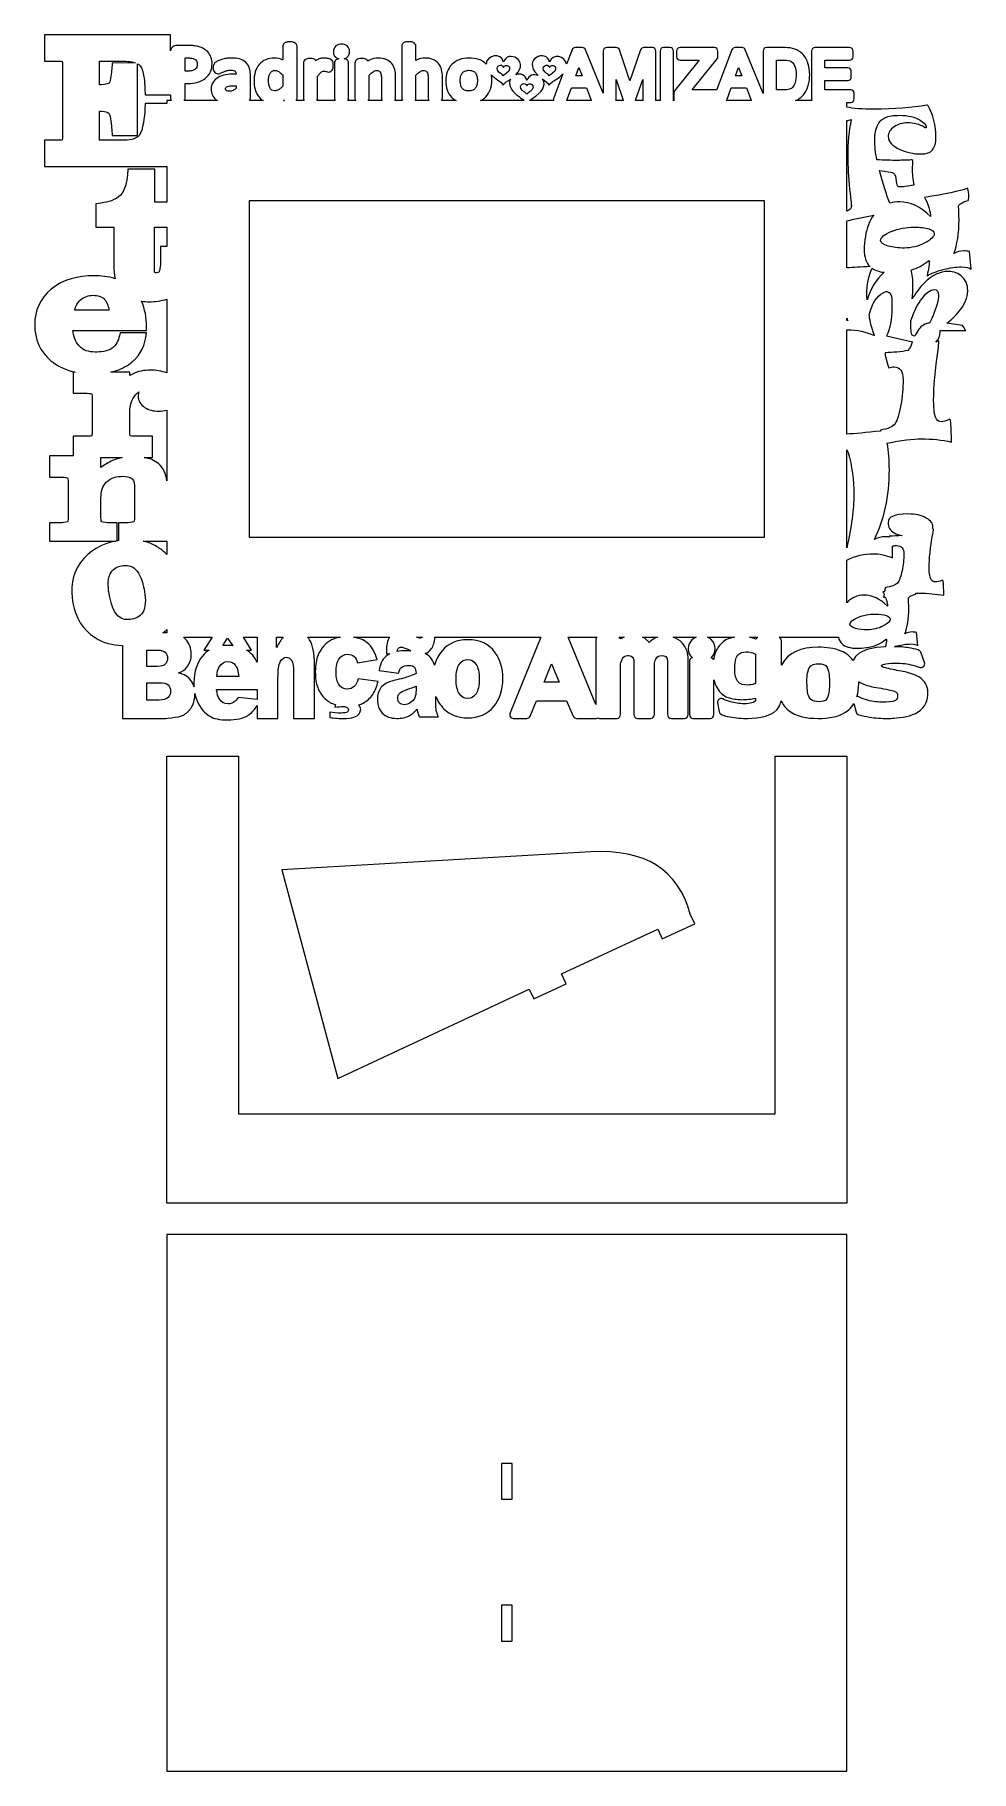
# Model space of a CAD drawing. Header units: millimetres. Extents: x -131 to 131, y -243 to 243.
import ezdxf

# ---------------------------------------------------------------- set-up
doc = ezdxf.new("R2010")
doc.units = ezdxf.units.MM
doc.header["$MEASUREMENT"] = 0
doc.layers.add('Camada 1', color=7, linetype='Continuous')

msp = doc.modelspace()

# ---------------------------------------------------------------- linework, layer by layer
at = {"layer": 'Camada 1', "color": 250, "lineweight": 9}
for points, knots in [([(-45.844, 235.9609), (-46.1743, 236.0211), (-46.4915, 236.1392), (-46.75, 236.3584), (-46.75, 236.3584), (-47.2194, 236.7564), (-47.3579, 237.357), (-47.3579, 237.9464), (-47.3579, 237.9464), (-47.3579, 238.5416), (-47.2156, 239.1476), (-46.7417, 239.549), (-46.7417, 239.549), (-46.2977, 239.9254), (-45.6839, 240.0097), (-45.1209, 240.0097), (-45.1209, 240.0097), (-44.5648, 240.0097), (-43.9573, 239.9289), (-43.5178, 239.5569), (-43.5178, 239.5569), (-43.0473, 239.1594), (-42.9093, 238.5578), (-42.9093, 237.9684), (-42.9093, 237.9684), (-42.9093, 237.3732), (-43.0513, 236.7667), (-43.5251, 236.3653), (-43.5251, 236.3653), (-43.7831, 236.147), (-44.0983, 236.027), (-44.4277, 235.9648), (-44.4277, 235.9648), (-44.2814, 235.9443), (-44.1311, 235.9115), (-43.9603, 235.8513), (-43.9603, 235.8513), (-43.7307, 235.7607), (-43.5305, 235.6182), (-43.4003, 235.4451), (-43.4003, 235.4451), (-43.227, 235.2306), (-43.133, 234.9658), (-43.133, 234.6902), (-43.133, 234.6902), (-43.133, 234.6902), (-43.133, 224.9616), (-43.133, 224.9616), (-43.133, 224.9616), (-43.133, 224.7155), (-43.2041, 224.4799), (-43.3601, 224.2567), (-43.3601, 224.2567), (-43.3601, 224.2567), (-41.1767, 224.2567), (-41.1767, 224.2567), (-41.1767, 224.2567), (-41.3221, 224.4646), (-41.3928, 224.7081), (-41.3928, 224.9616), (-41.3928, 224.9616), (-41.3928, 224.9616), (-41.3928, 234.6902), (-41.3928, 234.6902), (-41.3928, 234.6902), (-41.3928, 234.9241), (-41.3331, 235.1503), (-41.1858, 235.3882), (-41.1858, 235.3882), (-41.0467, 235.5924), (-40.8514, 235.7407), (-40.6268, 235.84), (-40.6268, 235.84), (-40.4412, 235.9223), (-40.2445, 235.9659), (-40.0427, 235.9854), (-40.0427, 235.9854), (-39.8626, 236.0026), (-39.6771, 236.0045), (-39.4959, 236.0045), (-39.4959, 236.0045), (-39.3183, 236.0045), (-39.1381, 236.002), (-38.9615, 235.9854), (-38.9615, 235.9854), (-38.7466, 235.9659), (-38.536, 235.9189), (-38.3119, 235.8077), (-38.3119, 235.8077), (-38.14, 235.7162), (-37.9844, 235.5962), (-37.8635, 235.443), (-37.8635, 235.443), (-37.839, 235.4117), (-37.8194, 235.3838), (-37.7988, 235.35), (-37.7988, 235.35), (-37.7911, 235.3373), (-37.7831, 235.3246), (-37.7758, 235.3114), (-37.7758, 235.3114), (-37.5786, 235.4327), (-37.3744, 235.5433), (-37.1644, 235.6408), (-37.1644, 235.6408), (-36.4503, 235.9722), (-35.6935, 236.1597), (-34.9054, 236.1597), (-34.9054, 236.1597), (-34.1476, 236.1597), (-33.3687, 236.0559), (-32.6708, 235.748), (-32.6708, 235.748), (-32.0691, 235.4827), (-31.5307, 235.1052), (-31.1073, 234.5991), (-31.1073, 234.5991), (-30.6985, 234.1106), (-30.4176, 233.5452), (-30.2526, 232.9304), (-30.2526, 232.9304), (-30.0764, 232.2754), (-30.0196, 231.576), (-30.0196, 230.8989), (-30.0196, 230.8989), (-30.0196, 230.8989), (-30.0196, 224.9616), (-30.0196, 224.9616), (-30.0196, 224.9616), (-30.0196, 224.7155), (-30.0906, 224.4799), (-30.2467, 224.2567), (-30.2467, 224.2567), (-30.2467, 224.2567), (-28.0929, 224.2567), (-28.0929, 224.2567), (-28.0929, 224.2567), (-28.2375, 224.4649), (-28.3082, 224.7083), (-28.3082, 224.9616), (-28.3082, 224.9616), (-28.3082, 224.9616), (-28.3082, 239.3919), (-28.3082, 239.3919), (-28.3082, 239.3919), (-28.3082, 239.647), (-28.2373, 239.8941), (-28.1026, 240.0861), (-28.1026, 240.0861), (-27.949, 240.3166), (-27.7252, 240.4752), (-27.4467, 240.579), (-27.4467, 240.579), (-27.2788, 240.6372), (-27.1001, 240.6695), (-26.9239, 240.6896), (-26.9239, 240.6896), (-26.7257, 240.7116), (-26.5239, 240.7175), (-26.3248, 240.7175), (-26.3248, 240.7175), (-26.1231, 240.7175), (-25.918, 240.7121), (-25.7178, 240.6891), (-25.7178, 240.6891), (-25.542, 240.6695), (-25.3658, 240.6367), (-25.1597, 240.5643), (-25.1597, 240.5643), (-24.9301, 240.4737), (-24.7299, 240.3312), (-24.5997, 240.1579), (-24.5997, 240.1579), (-24.424, 239.9407), (-24.3325, 239.6714), (-24.3325, 239.3919), (-24.3325, 239.3919), (-24.3325, 239.3919), (-24.3325, 235.5047), (-24.3325, 235.5047), (-24.3325, 235.5047), (-24.2165, 235.5664), (-24.0984, 235.6247), (-23.9786, 235.6785), (-23.9786, 235.6785), (-23.2956, 235.9864), (-22.5711, 236.1597), (-21.8208, 236.1597), (-21.8208, 236.1597), (-21.0621, 236.1597), (-20.2857, 236.0564), (-19.5866, 235.748), (-19.5866, 235.748), (-18.9851, 235.4827), (-18.4466, 235.1058), (-18.0226, 234.5991), (-18.0226, 234.5991), (-17.6139, 234.1106), (-17.3335, 233.5452), (-17.1685, 232.9304), (-17.1685, 232.9304), (-16.9913, 232.2724), (-16.9351, 231.5681), (-16.9351, 230.8882), (-16.9351, 230.8882), (-16.9351, 230.8882), (-16.9351, 224.9616), (-16.9351, 224.9616), (-16.9351, 224.9616), (-16.9351, 224.7125), (-17.0078, 224.4743), (-17.1612, 224.2567), (-17.1612, 224.2567), (-17.1612, 224.2567), (-13.1078, 224.2567), (-13.1078, 224.2567), (-13.1078, 224.2567), (-13.5803, 224.5029), (-14.0136, 224.8152), (-14.3925, 225.2025), (-14.3925, 225.2025), (-14.9544, 225.7767), (-15.3583, 226.465), (-15.6162, 227.2247), (-15.6162, 227.2247), (-15.8914, 228.0348), (-15.9961, 228.892), (-15.9961, 229.7447), (-15.9961, 229.7447), (-15.9961, 230.5964), (-15.8767, 231.4453), (-15.5977, 232.2519), (-15.5977, 232.2519), (-15.327, 233.0347), (-14.9065, 233.7391), (-14.3318, 234.3362), (-14.3318, 234.3362), (-13.7419, 234.9491), (-13.0253, 235.3926), (-12.2332, 235.6961), (-12.2332, 235.6961), (-11.3467, 236.0364), (-10.3874, 236.1597), (-9.4416, 236.1597), (-9.4416, 236.1597), (-8.537, 236.1597), (-7.6162, 236.0496), (-6.7601, 235.7451), (-6.7601, 235.7451), (-5.9916, 235.4716), (-5.2933, 235.0573), (-4.7203, 234.4724), (-4.7203, 234.4724), (-4.5324, 236.9572), (-0.4468, 237.8574), (0.1272, 235.0097), (0.1272, 235.0097), (1.2372, 238.5758), (7.6239, 235.5565), (3.5949, 231.4732), (3.5949, 231.4732), (4.8442, 231.9182), (6.355, 231.5269), (6.6875, 229.8773), (6.6875, 229.8773), (7.1726, 231.4358), (8.6654, 231.7361), (9.8566, 231.24), (9.8566, 231.24), (9.7698, 231.3167), (9.6868, 231.3938), (9.6091, 231.4713), (9.6091, 231.4713), (5.1557, 235.9115), (12.2343, 238.8263), (13.0036, 235.0097), (13.0036, 235.0097), (13.8137, 237.6126), (17.4352, 236.7066), (17.7654, 234.4398), (17.7654, 234.4398), (17.7654, 234.4398), (19.3029, 238.4479), (19.3029, 238.4479), (19.3029, 238.4479), (19.4508, 238.834), (19.8032, 239.0763), (20.2169, 239.0763), (20.2169, 239.0763), (20.2169, 239.0763), (22.1641, 239.0763), (22.1641, 239.0763), (22.1641, 239.0763), (22.5704, 239.0763), (22.9175, 238.8428), (23.0707, 238.4664), (23.0707, 238.4664), (23.0707, 238.4664), (28.0015, 226.355), (28.0015, 226.355), (28.0015, 226.355), (28.0015, 226.355), (28.0015, 238.0973), (28.0015, 238.0973), (28.0015, 238.0973), (28.0015, 238.6367), (28.441, 239.0763), (28.9805, 239.0763), (28.9805, 239.0763), (28.9805, 239.0763), (31.6347, 239.0763), (31.6347, 239.0763), (31.6347, 239.0763), (32.063, 239.0763), (32.4272, 238.814), (32.5632, 238.4076), (32.5632, 238.4076), (32.5632, 238.4076), (35.4538, 229.7561), (35.4538, 229.7561), (35.4538, 229.7561), (35.4538, 229.7561), (38.4516, 238.4175), (38.4516, 238.4175), (38.4516, 238.4175), (38.5905, 238.8189), (38.9518, 239.0763), (39.3767, 239.0763), (39.3767, 239.0763), (39.3767, 239.0763), (41.7474, 239.0763), (41.7474, 239.0763), (41.7474, 239.0763), (42.2869, 239.0763), (42.7264, 238.6367), (42.7264, 238.0973), (42.7264, 238.0973), (42.7264, 238.0973), (42.7264, 224.7137), (42.7264, 224.7137), (42.7264, 224.7137), (42.7264, 224.5488), (42.6852, 224.3933), (42.6128, 224.2567), (42.6128, 224.2567), (42.6128, 224.2567), (44.0222, 224.2567), (44.0222, 224.2567), (44.0222, 224.2567), (43.9498, 224.3933), (43.9086, 224.5488), (43.9086, 224.7137), (43.9086, 224.7137), (43.9086, 224.7137), (43.9086, 238.0973), (43.9086, 238.0973), (43.9086, 238.0973), (43.9086, 238.6367), (44.3482, 239.0763), (44.8876, 239.0763), (44.8876, 239.0763), (44.8876, 239.0763), (46.6635, 239.0763), (46.6635, 239.0763), (46.6635, 239.0763), (47.203, 239.0763), (47.6426, 238.6367), (47.6426, 238.0973), (47.6426, 238.0973), (47.6426, 238.0973), (47.6426, 224.7137), (47.6426, 224.7137), (47.6426, 224.7137), (47.6426, 224.5488), (47.6014, 224.3933), (47.529, 224.2567), (47.529, 224.2567), (47.529, 224.2567), (47.8511, 224.2567), (47.8511, 224.2567), (47.8511, 224.2567), (47.7787, 224.3933), (47.7375, 224.5488), (47.7375, 224.7137), (47.7375, 224.7137), (47.7375, 224.7137), (47.7375, 226.3492), (47.7375, 226.3492), (47.7375, 226.3492), (47.7375, 226.5806), (47.807, 226.7794), (47.9514, 226.96), (47.9514, 226.96), (47.9514, 226.96), (54.8114, 235.548), (54.8114, 235.548), (54.8114, 235.548), (54.8114, 235.548), (54.8119, 235.5484), (54.8119, 235.5484), (54.8119, 235.5484), (54.8119, 235.5484), (49.5018, 235.5484), (49.5018, 235.5484), (49.5018, 235.5484), (48.9623, 235.5484), (48.5227, 235.988), (48.5227, 236.5274), (48.5227, 236.5274), (48.5227, 236.5274), (48.5227, 238.0973), (48.5227, 238.0973), (48.5227, 238.0973), (48.5227, 238.6367), (48.9623, 239.0763), (49.5018, 239.0763), (49.5018, 239.0763), (49.5018, 239.0763), (59.0721, 239.0763), (59.0721, 239.0763), (59.0721, 239.0763), (59.6116, 239.0763), (60.0511, 238.6367), (60.0511, 238.0973), (60.0511, 238.0973), (60.0511, 238.0973), (60.0511, 236.5274), (60.0511, 236.5274), (60.0511, 236.5274), (60.0511, 236.294), (59.9801, 236.0928), (59.8328, 235.9112), (59.8328, 235.9112), (59.8328, 235.9112), (52.8298, 227.263), (52.8298, 227.263), (52.8298, 227.263), (52.8298, 227.263), (59.2963, 227.263), (59.2963, 227.263), (59.2963, 227.263), (59.4167, 227.263), (59.5317, 227.241), (59.6385, 227.2013), (59.6385, 227.2013), (59.6385, 227.2013), (63.9525, 238.4479), (63.9525, 238.4479), (63.9525, 238.4479), (64.1003, 238.834), (64.4528, 239.0763), (64.8664, 239.0763), (64.8664, 239.0763), (64.8664, 239.0763), (66.8137, 239.0763), (66.8137, 239.0763), (66.8137, 239.0763), (67.2199, 239.0763), (67.567, 238.8428), (67.7203, 238.4664), (67.7203, 238.4664), (67.7203, 238.4664), (72.6883, 226.2634), (72.6883, 226.2634), (72.6883, 226.2634), (72.6883, 226.2634), (72.6883, 238.0973), (72.6883, 238.0973), (72.6883, 238.0973), (72.6883, 238.6367), (73.1278, 239.0763), (73.6673, 239.0763), (73.6673, 239.0763), (73.6673, 239.0763), (78.2785, 239.0763), (78.2785, 239.0763), (78.2785, 239.0763), (79.1145, 239.0763), (80.0666, 239.0509), (80.8831, 238.861), (80.8831, 238.861), (81.7609, 238.6569), (82.5681, 238.279), (83.2572, 237.6944), (83.2572, 237.6944), (84.1139, 236.9685), (84.7267, 236.0566), (85.1227, 235.0066), (85.1227, 235.0066), (85.5476, 233.8812), (85.7121, 232.676), (85.7121, 231.4772), (85.7121, 231.4772), (85.7121, 230.4742), (85.6059, 229.456), (85.3157, 228.4932), (85.3157, 228.4932), (85.0772, 227.704), (84.7439, 226.9214), (84.2578, 226.2512), (84.2578, 226.2512), (83.851, 225.6897), (83.3664, 225.186), (82.7878, 224.7999), (82.7878, 224.7999), (82.4573, 224.5792), (82.1026, 224.4002), (81.7337, 224.2567), (81.7337, 224.2567), (81.7337, 224.2567), (86.3387, 224.2567), (86.3387, 224.2567), (86.3387, 224.2567), (86.2663, 224.3933), (86.2251, 224.5488), (86.2251, 224.7137), (86.2251, 224.7137), (86.2251, 224.7137), (86.2251, 238.0973), (86.2251, 238.0973), (86.2251, 238.0973), (86.2251, 238.6367), (86.6647, 239.0763), (87.2041, 239.0763), (87.2041, 239.0763), (87.2041, 239.0763), (96.868, 239.0763), (96.868, 239.0763), (96.868, 239.0763), (97.4075, 239.0763), (97.8471, 238.6367), (97.8471, 238.0973), (97.8471, 238.0973), (97.8471, 238.0973), (97.8471, 236.5274), (97.8471, 236.5274), (97.8471, 236.5274), (97.8471, 235.988), (97.4075, 235.5484), (96.868, 235.5484), (96.868, 235.5484), (96.868, 235.5484), (89.9586, 235.5484), (89.9586, 235.5484), (89.9586, 235.5484), (89.9586, 235.5484), (89.9586, 233.3941), (89.9586, 233.3941), (89.9586, 233.3941), (89.9586, 233.3941), (96.3634, 233.3941), (96.3634, 233.3941), (96.3634, 233.3941), (96.9028, 233.3941), (97.3424, 232.9546), (97.3424, 232.4151), (97.3424, 232.4151), (97.3424, 232.4151), (97.3424, 230.8448), (97.3424, 230.8448), (97.3424, 230.8448), (97.3424, 230.3054), (96.9028, 229.8658), (96.3634, 229.8658), (96.3634, 229.8658), (96.3634, 229.8658), (89.9586, 229.8658), (89.9586, 229.8658), (89.9586, 229.8658), (89.9586, 229.8658), (89.9586, 227.263), (89.9586, 227.263), (89.9586, 227.263), (89.9586, 227.263), (97.1857, 227.263), (97.1857, 227.263), (97.1857, 227.263), (97.7252, 227.263), (98.1647, 226.8234), (98.1647, 226.284), (98.1647, 226.284), (98.1647, 226.284), (98.1647, 224.7137), (98.1647, 224.7137), (98.1647, 224.7137), (98.1647, 224.1742), (97.7252, 223.7346), (97.1857, 223.7346), (97.1857, 223.7346), (97.1857, 223.7346), (96.0696, 223.7346), (96.0696, 223.7346), (96.0696, 223.7346), (96.0696, 223.7346), (96.0696, 222.4265), (96.0696, 222.4265), (96.0696, 222.4265), (97.8785, 222.0457), (100.429, 221.8552), (103.724, 221.8552), (103.724, 221.8552), (109.3242, 221.8552), (114.2352, 222.2277), (118.4695, 222.9727), (118.4695, 222.9727), (118.5999, 222.9976), (118.7054, 222.9479), (118.7799, 222.8299), (118.7799, 222.8299), (120.2452, 220.2658), (120.9778, 217.3477), (120.9778, 214.0696), (120.9778, 214.0696), (120.9778, 212.4181), (120.6487, 211.2198), (119.9968, 210.4686), (119.9968, 210.4686), (119.3449, 209.7173), (118.277, 209.3386), (116.7994, 209.3386), (116.7994, 209.3386), (114.8002, 209.3386), (112.8445, 209.767), (110.9323, 210.63), (110.9323, 210.63), (108.7406, 211.6109), (107.6417, 212.8092), (107.6417, 214.2124), (107.6417, 214.2124), (107.6417, 215.2678), (108.1943, 216.1743), (109.2932, 216.9255), (109.2932, 216.9255), (110.3611, 217.6519), (111.609, 218.0182), (113.0432, 218.0182), (113.0432, 218.0182), (114.8685, 218.0182), (116.4579, 217.6085), (117.8052, 216.7827), (117.8052, 216.7827), (117.9728, 216.6834), (118.0784, 216.6337), (118.1156, 216.6337), (118.1156, 216.6337), (118.2088, 216.6337), (118.2584, 216.6958), (118.2584, 216.82), (118.2584, 216.82), (118.2584, 217.3974), (117.7059, 218.0431), (116.6007, 218.7446), (116.6007, 218.7446), (115.1479, 219.6759), (113.2419, 220.1416), (110.8888, 220.1416), (110.8888, 220.1416), (110.0258, 220.1416), (109.2683, 220.0981), (108.6102, 220.0112), (108.6102, 220.0112), (105.4563, 219.6635), (103.8793, 217.3725), (103.8793, 213.1383), (103.8793, 213.1383), (103.8793, 211.4992), (104.0904, 209.6987), (104.5125, 207.7368), (104.5125, 207.7368), (106.4745, 207.6126), (108.4426, 207.5505), (110.4045, 207.5505), (110.4045, 207.5505), (110.8888, 207.5505), (111.6152, 207.5691), (112.5837, 207.6064), (112.5837, 207.6064), (113.5585, 207.6436), (114.1049, 207.6623), (114.2414, 207.6623), (114.2414, 207.6623), (114.496, 207.6623), (114.6015, 207.5257), (114.5705, 207.2463), (114.5705, 207.2463), (114.496, 206.6254), (114.4587, 205.9673), (114.4587, 205.2595), (114.4587, 205.2595), (114.4587, 203.7943), (114.5953, 202.2732), (114.8747, 200.6962), (114.8747, 200.6962), (114.5643, 200.6962), (113.9496, 200.6155), (113.0494, 200.4541), (113.0494, 200.4541), (112.1429, 200.2926), (111.5097, 200.2119), (111.1496, 200.2119), (111.1496, 200.2119), (110.6404, 200.2119), (110.3176, 200.3113), (110.1872, 200.5037), (110.1872, 200.5037), (110.063, 200.659), (109.9389, 201.3171), (109.8023, 202.4657), (109.8023, 202.4657), (109.6905, 203.4342), (109.3428, 203.9992), (108.7592, 204.1544), (108.7592, 204.1544), (108.4612, 204.2413), (107.2878, 204.4276), (105.2203, 204.7194), (105.2203, 204.7194), (106.2078, 200.9715), (107.1716, 197.9238), (108.1115, 195.5757), (108.1115, 195.5757), (108.9629, 195.8364), (109.8771, 195.9669), (110.8546, 195.9669), (110.8546, 195.9669), (113.814, 195.9669), (116.7006, 194.6024), (119.5084, 191.8795), (119.5084, 191.8795), (119.5084, 192.4738), (119.3446, 193.3107), (119.0111, 194.3902), (119.0111, 194.3902), (118.6412, 195.5424), (118.2228, 196.4823), (117.7619, 197.204), (117.7619, 197.204), (123.5896, 198.0894), (127.6224, 198.9384), (129.848, 199.751), (129.848, 199.751), (130.0602, 199.0051), (130.1694, 198.2592), (130.1694, 197.5011), (130.1694, 197.5011), (130.1694, 196.8886), (130.0966, 196.5066), (129.9571, 196.3671), (129.9571, 196.3671), (128.2106, 195.7728), (127.3313, 195.2392), (127.3313, 194.7661), (127.3313, 194.7661), (127.3313, 194.7661), (127.3313, 194.7298), (127.3313, 194.7298), (127.3313, 194.7298), (127.3313, 194.3416), (127.3495, 193.7231), (127.3859, 192.8801), (127.3859, 192.8801), (127.4223, 192.0433), (127.4405, 191.3944), (127.4405, 190.9456), (127.4405, 190.9456), (127.4405, 187.1373), (126.9553, 184.002), (125.985, 181.5217), (125.985, 181.5217), (126.7673, 182.0069), (127.6952, 182.2495), (128.7746, 182.2495), (128.7746, 182.2495), (129.3446, 182.2495), (129.8722, 182.1827), (130.3634, 182.0554), (130.3634, 182.0554), (130.3634, 182.0554), (130.8607, 177.1858), (130.8607, 177.1858), (130.8607, 177.1858), (130.3028, 177.58), (129.3992, 177.774), (128.1439, 177.774), (128.1439, 177.774), (126.6218, 177.774), (124.9117, 177.5254), (123.0075, 177.0342), (123.0075, 177.0342), (121.0972, 176.5369), (119.6054, 175.9608), (118.526, 175.2998), (118.526, 175.2998), (118.9383, 177.2828), (119.1445, 178.6048), (119.1445, 179.2658), (119.1445, 179.2658), (119.1445, 179.4659), (119.1081, 179.563), (119.0354, 179.5508), (119.0354, 179.5508), (118.9929, 179.5387), (118.9141, 179.4902), (118.8049, 179.4053), (118.8049, 179.4053), (117.4007, 178.2537), (115.8062, 177.4196), (114.0191, 176.9026), (114.0191, 176.9026), (114.3831, 175.8076), (114.5654, 174.3067), (114.5654, 172.3993), (114.5654, 172.3993), (114.5654, 171.0823), (114.4996, 169.8969), (114.3679, 168.8432), (114.3679, 168.8432), (115.3886, 170.5939), (116.5136, 172.0865), (117.7593, 173.3323), (117.7593, 173.3323), (119.9106, 175.456), (122.1386, 176.5152), (124.4435, 176.5152), (124.4435, 176.5152), (126.0075, 176.5152), (127.3026, 176.0268), (128.3343, 175.0445), (128.3343, 175.0445), (129.3606, 174.0621), (129.8764, 172.7999), (129.8764, 171.2579), (129.8764, 171.2579), (129.8764, 168.1573), (127.9337, 165.0951), (124.0484, 162.0603), (124.0484, 162.0603), (124.0484, 162.0603), (128.4386, 161.3689), (128.4386, 161.3689), (128.4386, 161.3689), (128.6636, 161.067), (128.9709, 160.5951), (129.3551, 159.953), (129.3551, 159.953), (128.5154, 159.9969), (126.9569, 160.0189), (124.674, 160.0189), (124.674, 160.0189), (123.8568, 160.0189), (123.0125, 160.0156), (122.1411, 160.009), (122.1411, 160.009), (122.1661, 159.8495), (122.1786, 159.6865), (122.1786, 159.5201), (122.1786, 159.5201), (122.1786, 158.4927), (121.7734, 157.5719), (120.9602, 156.7595), (120.9602, 156.7595), (121.2094, 156.8679), (121.4576, 156.9791), (121.7048, 157.0935), (121.7048, 157.0935), (121.7582, 157.0435), (121.7846, 156.9111), (121.7846, 156.6787), (121.7846, 156.6787), (121.7846, 156.3217), (121.7185, 155.6749), (121.5917, 154.7378), (121.5917, 154.7378), (120.7598, 149.0061), (120.3471, 144.2371), (120.3471, 140.4298), (120.3471, 140.4298), (120.3471, 137.7842), (120.6002, 136.0587), (121.1059, 135.2547), (121.1059, 135.2547), (121.4189, 134.7481), (121.8651, 134.4999), (122.4373, 134.4999), (122.4373, 134.4999), (123.0827, 134.4999), (123.8214, 134.7152), (124.6539, 135.1466), (124.6539, 135.1466), (124.8933, 135.2625), (125.0265, 135.1216), (125.0661, 134.7317), (125.0661, 134.7317), (125.2062, 133.3302), (125.2991, 131.3642), (125.3394, 128.8262), (125.3394, 128.8262), (122.6968, 129.4235), (119.8879, 129.7218), (116.913, 129.7218), (116.913, 129.7218), (114.5203, 129.7218), (111.335, 129.32), (107.3574, 128.5163), (107.3574, 128.5163), (107.764, 126.1793), (107.9673, 123.6842), (107.9673, 121.0289), (107.9673, 121.0289), (107.9673, 113.6075), (106.5767, 107.1369), (103.7954, 101.6241), (103.7954, 101.6241), (104.7887, 102.1065), (105.7962, 102.3478), (106.8037, 102.3478), (106.8037, 102.3478), (107.2013, 102.3478), (107.5709, 102.3163), (107.9117, 102.2544), (107.9117, 102.2544), (107.8987, 102.353), (107.8921, 102.4434), (107.8921, 102.5256), (107.8921, 102.5256), (109.1285, 102.5348), (110.3419, 102.5986), (111.5323, 102.7173), (111.5323, 102.7173), (110.6757, 102.8476), (109.9338, 103.0958), (109.3036, 103.4604), (109.3036, 103.4604), (108.1788, 104.1241), (107.6133, 105.0792), (107.6133, 106.325), (107.6133, 106.325), (107.6133, 107.933), (109.4686, 108.7339), (113.1781, 108.7339), (113.1781, 108.7339), (115.2361, 108.7339), (116.9371, 108.3555), (118.2764, 107.5924), (118.2764, 107.5924), (119.5329, 106.8845), (120.1585, 106.0616), (120.1585, 105.1174), (120.1585, 105.1174), (120.1585, 104.9493), (120.1135, 104.7872), (120.0233, 104.631), (120.0233, 104.631), (120.0233, 104.631), (120.2067, 104.6985), (120.2067, 104.6985), (120.2067, 104.6985), (120.2508, 104.6657), (120.2728, 104.5781), (120.2728, 104.4244), (120.2728, 104.4244), (120.2728, 104.1884), (120.2179, 103.7601), (120.1077, 103.1399), (120.1077, 103.1399), (119.4274, 99.3482), (119.0871, 96.1928), (119.0871, 93.6738), (119.0871, 93.6738), (119.0871, 91.9233), (119.2957, 90.7817), (119.7128, 90.2492), (119.7128, 90.2492), (119.9707, 89.9143), (120.3383, 89.7498), (120.8102, 89.7498), (120.8102, 89.7498), (121.3427, 89.7498), (121.9518, 89.8929), (122.6381, 90.1777), (122.6381, 90.1777), (122.8353, 90.2546), (122.9449, 90.1616), (122.9783, 89.9036), (122.9783, 89.9036), (123.0933, 88.976), (123.1702, 87.6753), (123.203, 85.9963), (123.203, 85.9963), (121.0246, 86.3914), (118.7088, 86.5891), (116.2554, 86.5891), (116.2554, 86.5891), (115.981, 86.5891), (115.6937, 86.5839), (115.3941, 86.5736), (115.3941, 86.5736), (115.3681, 86.4652), (115.3328, 86.3885), (115.2886, 86.3443), (115.2886, 86.3443), (113.9776, 85.8982), (113.3176, 85.4977), (113.3176, 85.1426), (113.3176, 85.1426), (113.3176, 85.1426), (113.3176, 85.1153), (113.3176, 85.1153), (113.3176, 85.1153), (113.3176, 84.824), (113.3313, 84.3597), (113.3586, 83.727), (113.3586, 83.727), (113.3859, 83.0989), (113.3996, 82.6118), (113.3996, 82.275), (113.3996, 82.275), (113.3996, 79.4165), (113.0354, 77.0632), (112.3071, 75.2015), (112.3071, 75.2015), (112.8943, 75.5657), (113.5907, 75.7478), (114.401, 75.7478), (114.401, 75.7478), (114.8288, 75.7478), (115.2248, 75.6977), (115.5935, 75.6021), (115.5935, 75.6021), (115.5935, 75.6021), (115.9668, 71.947), (115.9668, 71.947), (115.9668, 71.947), (115.548, 72.2429), (114.8698, 72.3885), (113.9276, 72.3885), (113.9276, 72.3885), (112.7851, 72.3885), (111.5015, 72.2019), (110.0722, 71.8332), (110.0722, 71.8332), (109.8303, 71.7702), (109.5973, 71.7056), (109.3732, 71.6392), (109.3732, 71.6392), (110.7266, 71.6173), (112.1242, 71.5369), (113.4299, 71.2983), (113.4299, 71.2983), (114.2719, 71.1444), (115.2318, 70.9778), (116.0466, 70.7167), (116.0466, 70.7167), (116.3738, 70.6119), (116.6117, 70.3853), (116.7324, 70.0636), (116.7324, 70.0636), (116.7324, 70.0636), (117.789, 67.2479), (117.789, 67.2479), (117.789, 67.2479), (117.949, 66.8219), (117.8382, 66.3657), (117.5009, 66.0603), (117.5009, 66.0603), (117.1634, 65.7549), (116.6986, 65.6901), (116.2905, 65.8915), (116.2905, 65.8915), (115.6802, 66.1927), (114.6783, 66.4284), (114.0166, 66.5937), (114.0166, 66.5937), (112.5335, 66.9643), (110.7645, 67.0219), (109.2416, 67.0219), (109.2416, 67.0219), (108.2943, 67.0219), (107.1322, 66.9711), (106.2231, 66.682), (106.2231, 66.682), (105.8985, 66.5788), (105.7674, 66.4465), (105.7318, 66.1488), (105.7318, 66.1488), (105.9935, 65.9137), (106.8932, 65.6842), (107.1633, 65.6243), (107.1633, 65.6243), (108.7072, 65.2822), (110.2594, 64.976), (111.8156, 64.6941), (111.8156, 64.6941), (113.403, 64.4065), (114.957, 63.9033), (116.3534, 63.085), (116.3534, 63.085), (117.895, 62.1815), (118.6682, 60.7461), (118.7363, 58.9735), (118.7363, 58.9735), (118.7368, 58.959), (118.737, 58.9465), (118.737, 58.9319), (118.737, 58.9319), (118.737, 56.6826), (117.9909, 54.6727), (116.0418, 53.4347), (116.0418, 53.4347), (114.0841, 52.1912), (111.4601, 51.7733), (109.1814, 51.6433), (109.1814, 51.6433), (108.6334, 51.5896), (108.0562, 51.5881), (107.5065, 51.5881), (107.5065, 51.5881), (105.8234, 51.5881), (104.0899, 51.6666), (102.4289, 51.9514), (102.4289, 51.9514), (101.4588, 52.1177), (100.4243, 52.2949), (99.4754, 52.5573), (99.4754, 52.5573), (99.0999, 52.6612), (98.8273, 52.9314), (98.7201, 53.3059), (98.7201, 53.3059), (98.7201, 53.3059), (98.0292, 55.7216), (98.0292, 55.7216), (98.0292, 55.7216), (97.6518, 55.0916), (97.1823, 54.5111), (96.6036, 53.9999), (96.6036, 53.9999), (94.3296, 51.9913), (90.8459, 51.5778), (87.9673, 51.5883), (87.9673, 51.5883), (85.1304, 51.5987), (81.8669, 52.0661), (79.6099, 53.9974), (79.6099, 53.9974), (78.7722, 54.7143), (78.1556, 55.5704), (77.714, 56.5123), (77.714, 56.5123), (77.6384, 56.037), (77.4993, 55.5759), (77.2865, 55.1388), (77.2865, 55.1388), (75.7826, 52.0502), (71.3695, 51.6227), (68.4838, 51.5904), (68.4838, 51.5904), (66.7912, 51.5714), (65.0251, 51.6697), (63.3629, 52.0245), (63.3629, 52.0245), (62.7237, 52.1608), (61.2485, 52.447), (60.7355, 52.8697), (60.7355, 52.8697), (60.5319, 53.0375), (60.4096, 53.2531), (60.3657, 53.5216), (60.3657, 53.5216), (60.3657, 53.5216), (59.9757, 55.9085), (59.9757, 55.9085), (59.9757, 55.9085), (59.9097, 56.3124), (60.0563, 56.6953), (60.3696, 56.9378), (60.3696, 56.9378), (60.6829, 57.1802), (61.0733, 57.2128), (61.4188, 57.0252), (61.4188, 57.0252), (62.0215, 56.6982), (62.9121, 56.4359), (63.5631, 56.2353), (63.5631, 56.2353), (64.7662, 55.8646), (66.0697, 55.7179), (67.3195, 55.6733), (67.3195, 55.6733), (67.9583, 55.6745), (70.2365, 55.7479), (70.5608, 56.4882), (70.5608, 56.4882), (70.5928, 56.5612), (70.6025, 56.6429), (70.6025, 56.7226), (70.6025, 56.7226), (70.6025, 56.7226), (70.6025, 57.2633), (70.6025, 57.2633), (70.6025, 57.2633), (69.3443, 56.9386), (68.0218, 56.8233), (66.7461, 56.8233), (66.7461, 56.8233), (66.7352, 56.8233), (66.7258, 56.8234), (66.7149, 56.8239), (66.7149, 56.8239), (65.433, 56.8661), (64.1004, 57.0256), (62.8751, 57.4399), (62.8751, 57.4399), (61.5492, 57.8882), (60.5609, 58.8762), (59.8218, 60.0943), (59.8218, 60.0943), (59.4016, 60.7869), (59.1212, 61.5829), (58.938, 62.4139), (58.938, 62.4139), (58.938, 62.4139), (58.938, 52.6791), (58.938, 52.6791), (58.938, 52.6791), (58.938, 52.0782), (58.4888, 51.5881), (57.938, 51.5881), (57.938, 51.5881), (57.938, 51.5881), (53.0885, 51.5881), (53.0885, 51.5881), (53.0885, 51.5881), (52.5377, 51.5881), (52.0885, 52.0782), (52.0885, 52.6791), (52.0885, 52.6791), (52.0885, 52.6791), (52.0885, 67.4801), (52.0885, 67.4801), (52.0885, 67.4801), (52.0885, 67.9925), (52.415, 68.4242), (52.8526, 68.5403), (52.8526, 68.5403), (52.841, 68.5509), (52.8295, 68.5616), (52.818, 68.5724), (52.818, 68.5724), (52.136, 69.214), (51.7235, 70.0401), (51.7235, 71.0359), (51.7235, 71.0359), (51.7235, 72.0356), (52.1271, 72.8838), (52.8122, 73.5383), (52.8122, 73.5383), (53.1563, 73.8671), (53.5419, 74.0999), (53.9528, 74.2567), (53.9528, 74.2567), (53.9528, 74.2567), (47.5672, 74.2567), (47.5672, 74.2567), (47.5672, 74.2567), (48.4873, 73.9835), (49.3472, 73.5105), (50.0509, 72.7457), (50.0509, 72.7457), (51.2307, 71.4637), (51.7418, 69.8229), (51.7418, 68.0044), (51.7418, 68.0044), (51.7418, 68.0044), (51.7418, 52.698), (51.7418, 52.698), (51.7418, 52.698), (51.7418, 52.0866), (51.2926, 51.5881), (50.7418, 51.5881), (50.7418, 51.5881), (50.7418, 51.5881), (46.9874, 51.5881), (46.9874, 51.5881), (46.9874, 51.5881), (46.4366, 51.5881), (45.9874, 52.0866), (45.9874, 52.698), (45.9874, 52.698), (45.9874, 52.698), (45.9874, 67.4966), (45.9874, 67.4966), (45.9874, 67.4966), (45.9874, 68.8528), (45.3527, 69.1776), (44.2105, 69.1847), (44.2105, 69.1847), (43.6906, 69.1351), (43.1984, 68.9638), (42.9151, 68.4448), (42.9151, 68.4448), (42.6976, 68.0465), (42.4112, 67.4776), (42.3037, 67.0019), (42.3037, 67.0019), (42.3037, 67.0019), (42.3037, 52.698), (42.3037, 52.698), (42.3037, 52.698), (42.3037, 52.0866), (41.8545, 51.5881), (41.3037, 51.5881), (41.3037, 51.5881), (41.3037, 51.5881), (37.5493, 51.5881), (37.5493, 51.5881), (37.5493, 51.5881), (36.9985, 51.5881), (36.5493, 52.0866), (36.5493, 52.698), (36.5493, 52.698), (36.5493, 52.698), (36.5493, 67.4966), (36.5493, 67.4966), (36.5493, 67.4966), (36.5493, 67.9674), (36.442, 68.383), (36.1439, 68.7252), (36.1439, 68.7252), (35.8191, 69.0979), (35.2296, 69.1787), (34.7791, 69.1844), (34.7791, 69.1844), (34.2432, 69.1121), (33.7112, 68.916), (33.4339, 68.3648), (33.4339, 68.3648), (33.2275, 67.9546), (32.9412, 67.338), (32.8655, 66.8536), (32.8655, 66.8536), (32.8655, 66.8536), (32.8655, 52.698), (32.8655, 52.698), (32.8655, 52.698), (32.8655, 52.0866), (32.4163, 51.5881), (31.8655, 51.5881), (31.8655, 51.5881), (31.8655, 51.5881), (26.9639, 51.5881), (26.9639, 51.5881), (26.9639, 51.5881), (26.7987, 51.5881), (26.6427, 51.6329), (26.5051, 51.7122), (26.5051, 51.7122), (26.3647, 51.6309), (26.2053, 51.5881), (26.0341, 51.5881), (26.0341, 51.5881), (26.0341, 51.5881), (20.5066, 51.5881), (20.5066, 51.5881), (20.5066, 51.5881), (20.1107, 51.5881), (19.7718, 51.8224), (19.6025, 52.2129), (19.6025, 52.2129), (19.6025, 52.2129), (17.7353, 56.5226), (17.7353, 56.5226), (17.7353, 56.5226), (17.7353, 56.5226), (9.3234, 56.5226), (9.3234, 56.5226), (9.3234, 56.5226), (9.3234, 56.5226), (7.6042, 52.2414), (7.6042, 52.2414), (7.6042, 52.2414), (7.4413, 51.8356), (7.0943, 51.5881), (6.6883, 51.5881), (6.6883, 51.5881), (6.6883, 51.5881), (2.8817, 51.5881), (2.8817, 51.5881), (2.8817, 51.5881), (2.5332, 51.5881), (2.2337, 51.7653), (2.0436, 52.084), (2.0436, 52.084), (1.8535, 52.4026), (1.8262, 52.7732), (1.9673, 53.1209), (1.9673, 53.1209), (1.9673, 53.1209), (10.3714, 73.8369), (10.3714, 73.8369), (10.3714, 73.8369), (10.4405, 74.0071), (10.5419, 74.1492), (10.6665, 74.2567), (10.6665, 74.2567), (10.6665, 74.2567), (-19.0162, 74.2567), (-19.0162, 74.2567), (-19.0162, 74.2567), (-19.1048, 72.8966), (-19.4508, 71.8128), (-20.0496, 71.0156), (-20.0496, 71.0156), (-20.5229, 70.3855), (-21.0896, 69.9659), (-21.7458, 69.7593), (-21.7458, 69.7593), (-21.2126, 69.4981), (-20.7401, 69.1467), (-20.3308, 68.7061), (-20.3308, 68.7061), (-19.8452, 68.195), (-19.4642, 67.4687), (-19.1882, 66.5335), (-19.1882, 66.5335), (-19.1882, 66.5335), (-19.1639, 66.4514), (-19.1639, 66.4514), (-19.1639, 66.4514), (-18.7317, 67.9787), (-18.0186, 69.326), (-17.0245, 70.4934), (-17.0245, 70.4934), (-15.2657, 72.5585), (-12.8914, 73.5911), (-9.9015, 73.5911), (-9.9015, 73.5911), (-6.4775, 73.5911), (-3.8943, 72.3775), (-2.1466, 69.9502), (-2.1466, 69.9502), (-0.745, 67.9924), (-0.0416, 65.5853), (-0.0416, 62.7289), (-0.0416, 62.7289), (-0.0416, 59.5105), (-0.91, 56.8821), (-2.6522, 54.8237), (-2.6522, 54.8237), (-4.3945, 52.7719), (-6.8072, 51.746), (-9.885, 51.746), (-9.885, 51.746), (-12.6275, 51.746), (-14.848, 52.5976), (-16.5408, 54.3074), (-16.5408, 54.3074), (-17.509, 55.2892), (-18.2516, 56.413), (-18.7691, 57.678), (-18.7691, 57.678), (-18.7691, 57.678), (-18.7691, 55.8575), (-18.7691, 55.8575), (-18.7691, 55.8575), (-18.7691, 55.0037), (-18.7261, 54.3356), (-18.6359, 53.8535), (-18.6359, 53.8535), (-18.55, 53.3715), (-18.3545, 52.7559), (-18.0598, 52.0064), (-18.0598, 52.0064), (-18.0598, 52.0064), (-23.3776, 52.0064), (-23.3776, 52.0064), (-23.3776, 52.0064), (-23.592, 52.471), (-23.7302, 52.8197), (-23.797, 53.0635), (-23.797, 53.0635), (-23.859, 53.3077), (-23.9252, 53.685), (-23.992, 54.2021), (-23.992, 54.2021), (-24.7346, 53.3308), (-25.4729, 52.7093), (-26.2107, 52.3376), (-26.2107, 52.3376), (-27.2155, 51.838), (-28.3821, 51.5881), (-29.7102, 51.5881), (-29.7102, 51.5881), (-31.4765, 51.5881), (-32.8192, 52.0877), (-33.7337, 53.0925), (-33.7337, 53.0925), (-34.6521, 54.0918), (-35.1094, 55.3289), (-35.1094, 56.7926), (-35.1094, 56.7926), (-35.1094, 58.1691), (-34.781, 59.3018), (-34.1192, 60.1907), (-34.1192, 60.1907), (-33.4575, 61.0791), (-32.2383, 61.7414), (-30.4627, 62.1713), (-30.4627, 62.1713), (-28.3342, 62.6941), (-26.9533, 63.0602), (-26.3203, 63.2749), (-26.3203, 63.2749), (-25.6872, 63.484), (-25.0156, 63.757), (-24.3112, 64.0996), (-24.3112, 64.0996), (-24.3112, 64.9538), (-24.4539, 65.5463), (-24.744, 65.8889), (-24.744, 65.8889), (-25.0297, 66.2316), (-25.5349, 66.4), (-26.2586, 66.4), (-26.2586, 66.4), (-27.1865, 66.4), (-27.8821, 66.22), (-28.3487, 65.8539), (-28.3487, 65.8539), (-28.7106, 65.5634), (-29.0006, 65.0292), (-29.2243, 64.2391), (-29.2243, 64.2391), (-29.2243, 64.2391), (-34.6521, 64.9364), (-34.6521, 64.9364), (-34.6521, 64.9364), (-34.4476, 66.0981), (-34.1526, 67.0101), (-33.7671, 67.6723), (-33.7671, 67.6723), (-33.3813, 68.34), (-32.8291, 68.915), (-32.1005, 69.4031), (-32.1005, 69.4031), (-31.9692, 69.4926), (-31.8254, 69.577), (-31.6693, 69.6562), (-31.6693, 69.6562), (-31.6693, 69.6562), (-32.5734, 69.6562), (-32.5734, 69.6562), (-32.5734, 69.6562), (-32.5862, 70.0259), (-32.5919, 70.3474), (-32.5919, 70.6303), (-32.5919, 70.6303), (-32.5919, 72.1146), (-32.2899, 73.3249), (-31.6901, 74.2567), (-31.6901, 74.2567), (-31.6901, 74.2567), (-41.7662, 74.2567), (-41.7662, 74.2567), (-41.7662, 74.2567), (-40.1745, 74.0466), (-38.9028, 73.545), (-37.9468, 72.7544), (-37.9468, 72.7544), (-36.6468, 71.6736), (-35.7365, 70.0992), (-35.2107, 68.0263), (-35.2107, 68.0263), (-35.2107, 68.0263), (-40.6733, 67.1352), (-40.6733, 67.1352), (-40.6733, 67.1352), (-40.8439, 67.9253), (-41.1554, 68.5193), (-41.6082, 68.9235), (-41.6082, 68.9235), (-42.0613, 69.3215), (-42.6698, 69.5231), (-43.4339, 69.5231), (-43.4339, 69.5231), (-44.3932, 69.5231), (-45.1722, 69.1014), (-45.7711, 68.2638), (-45.7711, 68.2638), (-46.3651, 67.4205), (-46.6621, 66.1493), (-46.6621, 64.4389), (-46.6621, 64.4389), (-46.6621, 62.9181), (-46.3651, 61.7659), (-45.7759, 60.9759), (-45.7759, 60.9759), (-45.1871, 60.1858), (-44.437, 59.7939), (-43.5218, 59.7939), (-43.5218, 59.7939), (-42.7621, 59.7939), (-42.1195, 60.0315), (-41.6038, 60.5008), (-41.6038, 60.5008), (-41.0827, 60.9759), (-40.6978, 61.7007), (-40.4398, 62.6805), (-40.4398, 62.6805), (-40.4398, 62.6805), (-34.9186, 61.9321), (-34.9186, 61.9321), (-34.9186, 61.9321), (-35.2252, 60.5244), (-35.7217, 59.3067), (-36.4181, 58.2734), (-36.4181, 58.2734), (-37.1096, 57.2455), (-38.0007, 56.4437), (-39.0815, 55.8738), (-39.0815, 55.8738), (-39.4588, 55.6738), (-39.8727, 55.5088), (-40.3228, 55.3789), (-40.3228, 55.3789), (-39.9535, 54.993), (-39.7678, 54.5588), (-39.7678, 54.0762), (-39.7678, 54.0762), (-39.7678, 53.6948), (-39.9092, 53.3011), (-40.1917, 52.899), (-40.1917, 52.899), (-40.4691, 52.4931), (-40.9756, 52.1684), (-41.6961, 51.9209), (-41.6961, 51.9209), (-42.4213, 51.673), (-43.3853, 51.5514), (-44.5831, 51.5514), (-44.5831, 51.5514), (-45.6687, 51.5514), (-46.9491, 51.6527), (-48.4149, 51.8599), (-48.4149, 51.8599), (-48.4149, 51.8599), (-48.4149, 53.3211), (-48.4149, 53.3211), (-48.4149, 53.3211), (-47.4215, 53.1629), (-46.37, 53.0859), (-45.2549, 53.0859), (-45.2549, 53.0859), (-44.437, 53.0859), (-43.8818, 53.1752), (-43.5944, 53.3579), (-43.5944, 53.3579), (-43.3027, 53.5406), (-43.1566, 53.7758), (-43.1566, 54.0723), (-43.1566, 54.0723), (-43.1566, 54.2995), (-43.2734, 54.4984), (-43.5117, 54.6648), (-43.5117, 54.6648), (-43.7506, 54.8313), (-44.1207, 54.9123), (-44.6268, 54.9123), (-44.6268, 54.9123), (-45.3039, 54.9123), (-46.0974, 54.8436), (-47.0129, 54.7094), (-47.0129, 54.7094), (-47.0129, 54.7094), (-46.7929, 55.4345), (-46.7929, 55.4345), (-46.7929, 55.4345), (-46.9388, 55.475), (-47.0802, 55.5185), (-47.2173, 55.5649), (-47.2173, 55.5649), (-48.2833, 55.9328), (-49.2035, 56.5268), (-49.9779, 57.3465), (-49.9779, 57.3465), (-50.7472, 58.1606), (-51.3509, 59.1225), (-51.7891, 60.2274), (-51.7891, 60.2274), (-52.227, 61.3324), (-52.4462, 62.7934), (-52.4462, 64.617), (-52.4462, 64.617), (-52.4462, 66.5176), (-52.1784, 68.1038), (-51.6479, 69.3687), (-51.6479, 69.3687), (-51.2582, 70.3013), (-50.7227, 71.1329), (-50.0456, 71.8695), (-50.0456, 71.8695), (-49.3694, 72.6062), (-48.6778, 73.1586), (-47.9622, 73.5147), (-47.9622, 73.5147), (-47.241, 73.8774), (-46.3915, 74.1246), (-45.4142, 74.2567), (-45.4142, 74.2567), (-45.4142, 74.2567), (-54.5389, 74.2567), (-54.5389, 74.2567), (-54.5389, 74.2567), (-54.3651, 74.0463), (-54.2012, 73.8144), (-54.047, 73.5609), (-54.047, 73.5609), (-53.1414, 72.0712), (-52.6886, 69.7607), (-52.6886, 66.6369), (-52.6886, 66.6369), (-52.6886, 66.6369), (-52.6886, 51.588), (-52.6886, 51.588), (-52.6886, 51.588), (-52.6886, 51.588), (-58.5311, 51.588), (-58.5311, 51.588), (-58.5311, 51.588), (-58.5311, 51.588), (-58.5311, 64.6076), (-58.5311, 64.6076), (-58.5311, 64.6076), (-58.5311, 66.0973), (-58.7064, 67.1461), (-59.0569, 67.7618), (-59.0569, 67.7618), (-59.4075, 68.3774), (-59.8992, 68.689), (-60.5322, 68.689), (-60.5322, 68.689), (-61.2284, 68.689), (-61.798, 68.271), (-62.2313, 67.4425), (-62.2313, 67.4425), (-62.6647, 66.6065), (-62.8838, 65.1168), (-62.8838, 62.9583), (-62.8838, 62.9583), (-62.8838, 62.9583), (-62.8838, 51.588), (-62.8838, 51.588), (-62.8838, 51.588), (-62.8838, 51.588), (-68.6971, 51.588), (-68.6971, 51.588), (-68.6971, 51.588), (-68.6971, 51.588), (-68.6971, 55.1716), (-68.6971, 55.1716), (-68.6971, 55.1716), (-69.4473, 53.983), (-70.2958, 53.0783), (-71.2421, 52.4644), (-71.2421, 52.4644), (-72.573, 51.5954), (-74.485, 51.1605), (-76.9738, 51.1605), (-76.9738, 51.1605), (-79.1378, 51.1605), (-80.8357, 51.5315), (-82.0775, 52.2794), (-82.0775, 52.2794), (-83.3141, 53.0208), (-84.3408, 54.2033), (-85.1583, 55.8202), (-85.1583, 55.8202), (-85.577, 56.6577), (-85.8885, 57.57), (-86.0921, 58.5573), (-86.0921, 58.5573), (-86.0911, 58.5028), (-86.0905, 58.4481), (-86.0905, 58.3929), (-86.0905, 58.3929), (-86.0905, 57.1511), (-86.3558, 56.0374), (-86.8813, 55.0462), (-86.8813, 55.0462), (-87.4118, 54.055), (-88.1362, 53.2754), (-89.0493, 52.6962), (-89.0493, 52.6962), (-89.6207, 52.3399), (-90.4777, 52.0781), (-91.6255, 51.9166), (-91.6255, 51.9166), (-93.1509, 51.6995), (-94.1609, 51.5881), (-94.6609, 51.5881), (-94.6609, 51.5881), (-94.6609, 51.5881), (-106.3532, 51.5881), (-106.3532, 51.5881), (-106.3532, 51.5881), (-106.3532, 51.5881), (-106.3532, 71.9781), (-106.3532, 71.9781), (-106.3532, 71.9781), (-109.0335, 72.0122), (-111.6294, 72.6762), (-114.0038, 74.196), (-114.0038, 74.196), (-117.4921, 76.4286), (-119.4211, 79.8151), (-120.1979, 83.8242), (-120.1979, 83.8242), (-120.9782, 87.8514), (-120.4574, 91.7459), (-118.0604, 95.1255), (-118.0604, 95.1255), (-115.659, 98.5102), (-112.1193, 100.3516), (-108.1125, 101.1568), (-108.1125, 101.1568), (-108.1125, 101.1568), (-126.7597, 101.1568), (-126.7597, 101.1568), (-126.7597, 101.1568), (-126.7597, 101.1568), (-126.7597, 106.2598), (-126.7597, 106.2598), (-126.7597, 106.2598), (-126.7597, 106.2598), (-123.7831, 106.2598), (-123.7831, 106.2598), (-123.7831, 106.2598), (-123.372, 106.2598), (-122.0496, 106.2909), (-121.7077, 106.5369), (-121.7077, 106.5369), (-121.5257, 106.7193), (-121.4919, 107.5974), (-121.4919, 107.8371), (-121.4919, 107.8371), (-121.4919, 107.8371), (-121.4919, 117.4785), (-121.4919, 117.4785), (-121.4919, 117.4785), (-121.4919, 117.7171), (-121.5242, 118.5834), (-121.6923, 118.7604), (-121.6923, 118.7604), (-122.0471, 119.0103), (-123.3669, 119.0413), (-123.7831, 119.0413), (-123.7831, 119.0413), (-123.7831, 119.0413), (-126.7597, 119.0413), (-126.7597, 119.0413), (-126.7597, 119.0413), (-126.7597, 119.0413), (-126.7597, 125.0074), (-126.7597, 125.0074), (-126.7597, 125.0074), (-126.7597, 125.0074), (-120.1527, 125.0074), (-120.1527, 125.0074), (-120.1527, 125.0074), (-120.1527, 125.0074), (-120.1527, 130.4304), (-120.1527, 130.4304), (-120.1527, 130.4304), (-120.1527, 130.4304), (-116.51, 130.4304), (-116.51, 130.4304), (-116.51, 130.4304), (-116.1942, 130.4304), (-115.3292, 130.4485), (-114.9307, 130.5616), (-114.9307, 130.5616), (-114.8324, 130.8417), (-114.8146, 131.4016), (-114.8146, 131.618), (-114.8146, 131.618), (-114.8146, 131.618), (-114.8146, 141.2838), (-114.8146, 141.2838), (-114.8146, 141.2838), (-114.8146, 141.4972), (-114.8313, 142.046), (-114.9251, 142.3265), (-114.9251, 142.3265), (-115.3304, 142.4385), (-116.1925, 142.4567), (-116.51, 142.4567), (-116.51, 142.4567), (-116.51, 142.4567), (-120.1527, 142.4567), (-120.1527, 142.4567), (-120.1527, 142.4567), (-120.1527, 142.4567), (-120.1527, 148.3597), (-120.1527, 148.3597), (-120.1527, 148.3597), (-120.1527, 148.3597), (-119.5197, 148.3597), (-119.5197, 148.3597), (-119.5197, 148.3597), (-121.9964, 148.8965), (-124.326, 149.8987), (-126.319, 151.5537), (-126.319, 151.5537), (-129.4718, 154.1715), (-130.8608, 157.6142), (-130.8608, 161.5759), (-130.8608, 161.5759), (-130.8608, 165.5329), (-129.4224, 168.947), (-126.2685, 171.5648), (-126.2685, 171.5648), (-122.9439, 174.3247), (-118.7554, 175.3174), (-114.4248, 175.3174), (-114.4248, 175.3174), (-112.3651, 175.3174), (-110.3034, 175.0845), (-108.3908, 174.4798), (-108.3908, 174.4798), (-108.6637, 175.6298), (-108.7619, 176.8327), (-108.7619, 177.9941), (-108.7619, 177.9941), (-108.7619, 177.9941), (-108.7619, 188.9037), (-108.7619, 188.9037), (-108.7619, 188.9037), (-108.7619, 188.9037), (-113.8142, 188.9037), (-113.8142, 188.9037), (-113.8142, 188.9037), (-113.8142, 188.9037), (-113.8142, 195.4274), (-113.8142, 195.4274), (-113.8142, 195.4274), (-113.8142, 195.4274), (-112.2771, 195.6256), (-112.2771, 195.6256), (-112.2771, 195.6256), (-110.4287, 195.8635), (-108.2475, 196.4246), (-106.913, 197.8191), (-106.913, 197.8191), (-105.558, 199.2353), (-105.1048, 201.6011), (-104.9443, 203.4794), (-104.9443, 203.4794), (-104.9443, 203.4794), (-104.8067, 205.0918), (-104.8067, 205.0918), (-104.8067, 205.0918), (-104.8067, 205.0918), (-97.2702, 205.0918), (-97.2702, 205.0918), (-97.2702, 205.0918), (-97.2702, 205.0918), (-97.2702, 195.8547), (-97.2702, 195.8547), (-97.2702, 195.8547), (-97.2702, 195.8547), (-93.9304, 195.8547), (-93.9304, 195.8547), (-93.9304, 195.8547), (-93.9304, 195.8547), (-93.9304, 205.8216), (-93.9304, 205.8216), (-93.9304, 205.8216), (-93.9304, 205.8216), (-128.1496, 205.8216), (-128.1496, 205.8216), (-128.1496, 205.8216), (-128.1496, 205.8216), (-128.1496, 213.1828), (-128.1496, 213.1828), (-128.1496, 213.1828), (-128.1496, 213.1828), (-124.512, 213.1828), (-124.512, 213.1828), (-124.512, 213.1828), (-124.2335, 213.1828), (-123.5928, 213.1913), (-123.1713, 213.2637), (-123.1713, 213.2637), (-123.1091, 213.6512), (-123.1012, 214.2209), (-123.1012, 214.4741), (-123.1012, 214.4741), (-123.1012, 214.4741), (-123.1012, 234.0465), (-123.1012, 234.0465), (-123.1012, 234.0465), (-123.1012, 234.2937), (-123.1091, 234.8444), (-123.1693, 235.2224), (-123.1693, 235.2224), (-123.5907, 235.2959), (-124.2335, 235.3048), (-124.512, 235.3048), (-124.512, 235.3048), (-124.512, 235.3048), (-128.1496, 235.3048), (-128.1496, 235.3048), (-128.1496, 235.3048), (-128.1496, 235.3048), (-128.1496, 242.666), (-128.1496, 242.666), (-128.1496, 242.666), (-128.1496, 242.666), (-92.8937, 242.666), (-92.8937, 242.666), (-92.8937, 242.666), (-92.8937, 242.666), (-92.8937, 238.1921), (-92.8937, 238.1921), (-92.8937, 238.1921), (-92.8292, 238.6276), (-92.6251, 239.0203), (-92.2503, 239.2886), (-92.2503, 239.2886), (-91.9131, 239.5295), (-91.5268, 239.6558), (-91.1118, 239.6558), (-91.1118, 239.6558), (-91.1118, 239.6558), (-87.7449, 239.6558), (-87.7449, 239.6558), (-87.7449, 239.6558), (-87.3915, 239.6558), (-87.0371, 239.6445), (-86.6846, 239.6151), (-86.6846, 239.6151), (-86.2793, 239.5819), (-85.873, 239.5163), (-85.4735, 239.4384), (-85.4735, 239.4384), (-84.9278, 239.3322), (-84.406, 239.1379), (-83.911, 238.8843), (-83.911, 238.8843), (-83.3892, 238.6165), (-82.9169, 238.2695), (-82.5165, 237.8396), (-82.5165, 237.8396), (-82.118, 237.4124), (-81.8165, 236.916), (-81.6084, 236.3702), (-81.6084, 236.3702), (-81.3901, 235.7974), (-81.2951, 235.191), (-81.2951, 234.5796), (-81.2951, 234.5796), (-81.2951, 233.7812), (-81.4395, 233.0009), (-81.7754, 232.2735), (-81.7754, 232.2735), (-82.0975, 231.575), (-82.56, 230.9768), (-83.1558, 230.4883), (-83.1558, 230.4883), (-83.7755, 229.9806), (-84.4966, 229.6287), (-85.2591, 229.3922), (-85.2591, 229.3922), (-86.1574, 229.1137), (-87.1237, 229.0236), (-88.0606, 229.0236), (-88.0606, 229.0236), (-88.0606, 229.0236), (-88.8663, 229.0236), (-88.8663, 229.0236), (-88.8663, 229.0236), (-88.8663, 229.0236), (-88.8663, 224.9729), (-88.8663, 224.9729), (-88.8663, 224.9729), (-88.8663, 224.7126), (-88.9458, 224.4634), (-89.0984, 224.2567), (-89.0984, 224.2567), (-89.0984, 224.2567), (-79.7822, 224.2567), (-79.7822, 224.2567), (-79.7822, 224.2567), (-79.9014, 224.3295), (-80.017, 224.4084), (-80.1286, 224.4937), (-80.1286, 224.4937), (-80.5731, 224.8339), (-80.929, 225.2632), (-81.1781, 225.764), (-81.1781, 225.764), (-81.4414, 226.2931), (-81.5551, 226.8664), (-81.5551, 227.4547), (-81.5551, 227.4547), (-81.5551, 228.1454), (-81.3955, 228.8093), (-81.0289, 229.3985), (-81.0289, 229.3985), (-80.6734, 229.9703), (-80.1791, 230.4128), (-79.5946, 230.7418), (-79.5946, 230.7418), (-78.9714, 231.0928), (-78.2748, 231.3145), (-77.5748, 231.4506), (-77.5748, 231.4506), (-76.7588, 231.6097), (-75.9183, 231.6679), (-75.0876, 231.6679), (-75.0876, 231.6679), (-75.0876, 231.6679), (-74.5629, 231.6679), (-74.5629, 231.6679), (-74.5629, 231.6679), (-74.5737, 231.8349), (-74.5987, 231.9994), (-74.6427, 232.1472), (-74.6427, 232.1472), (-74.6795, 232.2627), (-74.7323, 232.3733), (-74.8204, 232.4581), (-74.8204, 232.4581), (-74.9222, 232.5559), (-75.071, 232.6186), (-75.2032, 232.6597), (-75.2032, 232.6597), (-75.4743, 232.7434), (-75.7979, 232.7634), (-76.0799, 232.7634), (-76.0799, 232.7634), (-76.4353, 232.7634), (-76.8068, 232.7331), (-77.151, 232.6396), (-77.151, 232.6396), (-77.4525, 232.5569), (-77.7624, 232.4629), (-78.0488, 232.3371), (-78.0488, 232.3371), (-78.2719, 232.2392), (-78.5035, 232.1389), (-78.7179, 232.0223), (-78.7179, 232.0223), (-78.9959, 231.8716), (-79.3038, 231.7453), (-79.6254, 231.7453), (-79.6254, 231.7453), (-79.8585, 231.7453), (-80.0866, 231.803), (-80.2867, 231.9216), (-80.2867, 231.9216), (-80.4777, 232.0297), (-80.6289, 232.183), (-80.7366, 232.3513), (-80.7366, 232.3513), (-80.856, 232.529), (-80.9271, 232.7287), (-80.9657, 232.9382), (-80.9657, 232.9382), (-80.9945, 233.0953), (-81.0068, 233.254), (-81.0068, 233.414), (-81.0068, 233.414), (-81.0068, 233.6451), (-80.9911, 233.8834), (-80.9275, 234.1062), (-80.9275, 234.1062), (-80.8404, 234.4121), (-80.6554, 234.6711), (-80.4155, 234.8767), (-80.4155, 234.8767), (-80.1917, 235.0685), (-79.902, 235.2213), (-79.6367, 235.3481), (-79.6367, 235.3481), (-79.295, 235.5116), (-78.9353, 235.6423), (-78.5729, 235.7525), (-78.5729, 235.7525), (-78.1603, 235.8777), (-77.7359, 235.9707), (-77.3105, 236.0427), (-77.3105, 236.0427), (-76.844, 236.1215), (-76.3707, 236.1597), (-75.8973, 236.1597), (-75.8973, 236.1597), (-75.14, 236.1597), (-74.353, 236.0956), (-73.6226, 235.8855), (-73.6226, 235.8855), (-72.9906, 235.7044), (-72.3935, 235.4136), (-71.9015, 234.9722), (-71.9015, 234.9722), (-71.4286, 234.5467), (-71.0938, 234.0206), (-70.8897, 233.4184), (-70.8897, 233.4184), (-70.683, 232.8085), (-70.6052, 232.1565), (-70.6052, 231.5147), (-70.6052, 231.5147), (-70.6052, 231.5147), (-70.6052, 224.9505), (-70.6052, 224.9505), (-70.6052, 224.9505), (-70.6052, 224.6994), (-70.6785, 224.4609), (-70.8207, 224.2567), (-70.8207, 224.2567), (-70.8207, 224.2567), (-67.0459, 224.2567), (-67.0459, 224.2567), (-67.0459, 224.2567), (-67.5583, 224.5672), (-68.0063, 224.9635), (-68.3681, 225.4507), (-68.3681, 225.4507), (-68.8146, 226.0518), (-69.1157, 226.7332), (-69.2992, 227.4572), (-69.2992, 227.4572), (-69.4867, 228.1944), (-69.5748, 228.9512), (-69.5748, 229.7114), (-69.5748, 229.7114), (-69.5748, 230.5695), (-69.4789, 231.4359), (-69.2298, 232.2592), (-69.2298, 232.2592), (-69.0011, 233.0151), (-68.6507, 233.7204), (-68.1435, 234.3284), (-68.1435, 234.3284), (-67.6432, 234.9296), (-67.0206, 235.3843), (-66.303, 235.6952), (-66.303, 235.6952), (-65.5368, 236.027), (-64.7111, 236.1597), (-63.8794, 236.1597), (-63.8794, 236.1597), (-63.1265, 236.1597), (-62.3922, 236.0148), (-61.709, 235.6946), (-61.709, 235.6946), (-61.6482, 235.6663), (-61.5885, 235.6369), (-61.5292, 235.6071), (-61.5292, 235.6071), (-61.5292, 235.6071), (-61.5292, 239.3478), (-61.5292, 239.3478), (-61.5292, 239.3478), (-61.5292, 239.5819), (-61.4666, 239.8065), (-61.3442, 240.0062), (-61.3442, 240.0062), (-61.1813, 240.2725), (-60.932, 240.4424), (-60.6393, 240.5354), (-60.6393, 240.5354), (-60.4891, 240.5834), (-60.3324, 240.6147), (-60.1767, 240.6372), (-60.1767, 240.6372), (-59.9717, 240.6671), (-59.7612, 240.6734), (-59.5541, 240.6734), (-59.5541, 240.6734), (-59.3431, 240.6734), (-59.1272, 240.6676), (-58.9182, 240.6377), (-58.9182, 240.6377), (-58.7528, 240.6142), (-58.5833, 240.5809), (-58.4253, 240.5251), (-58.4253, 240.5251), (-58.184, 240.4395), (-57.9744, 240.301), (-57.8153, 240.0978), (-57.8153, 240.0978), (-57.6469, 239.8814), (-57.5539, 239.6224), (-57.5539, 239.3478), (-57.5539, 239.3478), (-57.5539, 239.3478), (-57.5539, 224.9616), (-57.5539, 224.9616), (-57.5539, 224.9616), (-57.5539, 224.7136), (-57.621, 224.4776), (-57.7581, 224.2705), (-57.7581, 224.2705), (-57.7581, 224.2705), (-57.7673, 224.2567), (-57.7673, 224.2567), (-57.7673, 224.2567), (-57.7673, 224.2567), (-55.5773, 224.2567), (-55.5773, 224.2567), (-55.5773, 224.2567), (-55.722, 224.4649), (-55.7927, 224.7083), (-55.7927, 224.9616), (-55.7927, 224.9616), (-55.7927, 224.9616), (-55.7927, 234.6902), (-55.7927, 234.6902), (-55.7927, 234.6902), (-55.7927, 234.9207), (-55.7344, 235.1444), (-55.615, 235.3427), (-55.615, 235.3427), (-55.6053, 235.3589), (-55.5969, 235.3725), (-55.5862, 235.3882), (-55.5862, 235.3882), (-55.4471, 235.5924), (-55.2518, 235.7407), (-55.0271, 235.84), (-55.0271, 235.84), (-54.8416, 235.9223), (-54.6443, 235.9659), (-54.4427, 235.9854), (-54.4427, 235.9854), (-54.2625, 236.0026), (-54.0774, 236.0045), (-53.8963, 236.0045), (-53.8963, 236.0045), (-53.7186, 236.0045), (-53.5385, 236.002), (-53.3619, 235.9854), (-53.3619, 235.9854), (-53.1474, 235.9659), (-52.9379, 235.9193), (-52.7117, 235.8077), (-52.7117, 235.8077), (-52.5428, 235.7172), (-52.3887, 235.5997), (-52.2683, 235.4489), (-52.2683, 235.4489), (-52.2604, 235.4396), (-52.2536, 235.4298), (-52.2462, 235.4205), (-52.2462, 235.4205), (-52.1351, 235.5018), (-52.0205, 235.5786), (-51.903, 235.6486), (-51.903, 235.6486), (-51.6011, 235.8293), (-51.276, 235.9688), (-50.9328, 236.0515), (-50.9328, 236.0515), (-50.6273, 236.1249), (-50.3166, 236.1597), (-50.0023, 236.1597), (-50.0023, 236.1597), (-49.8564, 236.1597), (-49.71, 236.1538), (-49.5647, 236.1415), (-49.5647, 236.1415), (-49.3933, 236.1274), (-49.223, 236.101), (-49.0326, 236.0662), (-49.0326, 236.0662), (-48.8652, 236.0324), (-48.6982, 235.9923), (-48.5352, 235.9403), (-48.5352, 235.9403), (-48.3443, 235.8797), (-48.1627, 235.8072), (-48.0002, 235.6873), (-48.0002, 235.6873), (-47.8249, 235.5576), (-47.6845, 235.401), (-47.5969, 235.2032), (-47.5969, 235.2032), (-47.5523, 235.1102), (-47.5171, 235.0133), (-47.4921, 234.913), (-47.4921, 234.913), (-47.4578, 234.7768), (-47.4446, 234.6358), (-47.4387, 234.4959), (-47.4387, 234.4959), (-47.4324, 234.3509), (-47.4338, 234.2046), (-47.4338, 234.0597), (-47.4338, 234.0597), (-47.4338, 233.9016), (-47.4372, 233.743), (-47.4495, 233.5854), (-47.4495, 233.5854), (-47.4632, 233.4092), (-47.4936, 233.2344), (-47.5562, 233.0689), (-47.5562, 233.0689), (-47.6272, 232.8706), (-47.7427, 232.695), (-47.8974, 232.5521), (-47.8974, 232.5521), (-48.1201, 232.341), (-48.4099, 232.2397), (-48.7159, 232.2397), (-48.7159, 232.2397), (-48.9093, 232.2397), (-49.0992, 232.2798), (-49.2807, 232.3444), (-49.2807, 232.3444), (-49.3562, 232.3714), (-49.4335, 232.3943), (-49.5343, 232.4203), (-49.5343, 232.4203), (-49.6401, 232.4502), (-49.7492, 232.4732), (-49.8564, 232.4952), (-49.8564, 232.4952), (-49.9475, 232.5133), (-50.0425, 232.5197), (-50.1349, 232.5197), (-50.1349, 232.5197), (-50.2274, 232.5197), (-50.3161, 232.5016), (-50.3797, 232.4791), (-50.3797, 232.4791), (-50.5056, 232.4306), (-50.6279, 232.3498), (-50.7459, 232.2554), (-50.7459, 232.2554), (-50.9397, 232.106), (-51.1174, 231.9201), (-51.2755, 231.7345), (-51.2755, 231.7345), (-51.4649, 231.5133), (-51.6441, 231.2808), (-51.817, 231.0448), (-51.817, 231.0448), (-51.817, 231.0448), (-51.817, 224.9616), (-51.817, 224.9616), (-51.817, 224.9616), (-51.817, 224.7125), (-51.8897, 224.4743), (-52.0431, 224.2567), (-52.0431, 224.2567), (-52.0431, 224.2567), (-46.8935, 224.2567), (-46.8935, 224.2567), (-46.8935, 224.2567), (-47.0381, 224.4649), (-47.1088, 224.7083), (-47.1088, 224.9616), (-47.1088, 224.9616), (-47.1088, 224.9616), (-47.1088, 234.6902), (-47.1088, 234.6902), (-47.1088, 234.6902), (-47.1088, 234.9413), (-47.0354, 235.1851), (-46.9032, 235.3731), (-46.9032, 235.3731), (-46.7496, 235.6036), (-46.5258, 235.7622), (-46.2473, 235.866), (-46.2473, 235.866), (-46.117, 235.9111), (-45.981, 235.9403), (-45.844, 235.9609)], [0, 0, 0, 0, 0.00161031, 0.00161031, 0.00161031, 0.00161031, 0.00322061, 0.00322061, 0.00322061, 0.00322061, 0.00483092, 0.00483092, 0.00483092, 0.00483092, 0.00644122, 0.00644122, 0.00644122, 0.00644122, 0.00805153, 0.00805153, 0.00805153, 0.00805153, 0.00966184, 0.00966184, 0.00966184, 0.00966184, 0.01127214, 0.01127214, 0.01127214, 0.01127214, 0.01288245, 0.01288245, 0.01288245, 0.01288245, 0.01449275, 0.01449275, 0.01449275, 0.01449275, 0.01610306, 0.01610306, 0.01610306, 0.01610306, 0.01771337, 0.01771337, 0.01771337, 0.01771337, 0.01932367, 0.01932367, 0.01932367, 0.01932367, 0.02093398, 0.02093398, 0.02093398, 0.02093398, 0.02254428, 0.02254428, 0.02254428, 0.02254428, 0.02415459, 0.02415459, 0.02415459, 0.02415459, 0.0257649, 0.0257649, 0.0257649, 0.0257649, 0.0273752, 0.0273752, 0.0273752, 0.0273752, 0.02898551, 0.02898551, 0.02898551, 0.02898551, 0.03059581, 0.03059581, 0.03059581, 0.03059581, 0.03220612, 0.03220612, 0.03220612, 0.03220612, 0.03381643, 0.03381643, 0.03381643, 0.03381643, 0.03542673, 0.03542673, 0.03542673, 0.03542673, 0.03703704, 0.03703704, 0.03703704, 0.03703704, 0.03864734, 0.03864734, 0.03864734, 0.03864734, 0.04025765, 0.04025765, 0.04025765, 0.04025765, 0.04186795, 0.04186795, 0.04186795, 0.04186795, 0.04347826, 0.04347826, 0.04347826, 0.04347826, 0.04508857, 0.04508857, 0.04508857, 0.04508857, 0.04669887, 0.04669887, 0.04669887, 0.04669887, 0.04830918, 0.04830918, 0.04830918, 0.04830918, 0.04991948, 0.04991948, 0.04991948, 0.04991948, 0.05152979, 0.05152979, 0.05152979, 0.05152979, 0.0531401, 0.0531401, 0.0531401, 0.0531401, 0.0547504, 0.0547504, 0.0547504, 0.0547504, 0.05636071, 0.05636071, 0.05636071, 0.05636071, 0.05797101, 0.05797101, 0.05797101, 0.05797101, 0.05958132, 0.05958132, 0.05958132, 0.05958132, 0.06119163, 0.06119163, 0.06119163, 0.06119163, 0.06280193, 0.06280193, 0.06280193, 0.06280193, 0.06441224, 0.06441224, 0.06441224, 0.06441224, 0.06602254, 0.06602254, 0.06602254, 0.06602254, 0.06763285, 0.06763285, 0.06763285, 0.06763285, 0.06924316, 0.06924316, 0.06924316, 0.06924316, 0.07085346, 0.07085346, 0.07085346, 0.07085346, 0.07246377, 0.07246377, 0.07246377, 0.07246377, 0.07407407, 0.07407407, 0.07407407, 0.07407407, 0.07568438, 0.07568438, 0.07568438, 0.07568438, 0.07729469, 0.07729469, 0.07729469, 0.07729469, 0.07890499, 0.07890499, 0.07890499, 0.07890499, 0.0805153, 0.0805153, 0.0805153, 0.0805153, 0.0821256, 0.0821256, 0.0821256, 0.0821256, 0.08373591, 0.08373591, 0.08373591, 0.08373591, 0.08534622, 0.08534622, 0.08534622, 0.08534622, 0.08695652, 0.08695652, 0.08695652, 0.08695652, 0.08856683, 0.08856683, 0.08856683, 0.08856683, 0.09017713, 0.09017713, 0.09017713, 0.09017713, 0.09178744, 0.09178744, 0.09178744, 0.09178744, 0.09339775, 0.09339775, 0.09339775, 0.09339775, 0.09500805, 0.09500805, 0.09500805, 0.09500805, 0.09661836, 0.09661836, 0.09661836, 0.09661836, 0.09822866, 0.09822866, 0.09822866, 0.09822866, 0.09983897, 0.09983897, 0.09983897, 0.09983897, 0.10144928, 0.10144928, 0.10144928, 0.10144928, 0.10305958, 0.10305958, 0.10305958, 0.10305958, 0.10466989, 0.10466989, 0.10466989, 0.10466989, 0.10628019, 0.10628019, 0.10628019, 0.10628019, 0.1078905, 0.1078905, 0.1078905, 0.1078905, 0.10950081, 0.10950081, 0.10950081, 0.10950081, 0.11111111, 0.11111111, 0.11111111, 0.11111111, 0.11272142, 0.11272142, 0.11272142, 0.11272142, 0.11433172, 0.11433172, 0.11433172, 0.11433172, 0.11594203, 0.11594203, 0.11594203, 0.11594203, 0.11755233, 0.11755233, 0.11755233, 0.11755233, 0.11916264, 0.11916264, 0.11916264, 0.11916264, 0.12077295, 0.12077295, 0.12077295, 0.12077295, 0.12238325, 0.12238325, 0.12238325, 0.12238325, 0.12399356, 0.12399356, 0.12399356, 0.12399356, 0.12560386, 0.12560386, 0.12560386, 0.12560386, 0.12721417, 0.12721417, 0.12721417, 0.12721417, 0.12882448, 0.12882448, 0.12882448, 0.12882448, 0.13043478, 0.13043478, 0.13043478, 0.13043478, 0.13204509, 0.13204509, 0.13204509, 0.13204509, 0.13365539, 0.13365539, 0.13365539, 0.13365539, 0.1352657, 0.1352657, 0.1352657, 0.1352657, 0.13687601, 0.13687601, 0.13687601, 0.13687601, 0.13848631, 0.13848631, 0.13848631, 0.13848631, 0.14009662, 0.14009662, 0.14009662, 0.14009662, 0.14170692, 0.14170692, 0.14170692, 0.14170692, 0.14331723, 0.14331723, 0.14331723, 0.14331723, 0.14492754, 0.14492754, 0.14492754, 0.14492754, 0.14653784, 0.14653784, 0.14653784, 0.14653784, 0.14814815, 0.14814815, 0.14814815, 0.14814815, 0.14975845, 0.14975845, 0.14975845, 0.14975845, 0.15136876, 0.15136876, 0.15136876, 0.15136876, 0.15297907, 0.15297907, 0.15297907, 0.15297907, 0.15458937, 0.15458937, 0.15458937, 0.15458937, 0.15619968, 0.15619968, 0.15619968, 0.15619968, 0.15780998, 0.15780998, 0.15780998, 0.15780998, 0.15942029, 0.15942029, 0.15942029, 0.15942029, 0.1610306, 0.1610306, 0.1610306, 0.1610306, 0.1626409, 0.1626409, 0.1626409, 0.1626409, 0.16425121, 0.16425121, 0.16425121, 0.16425121, 0.16586151, 0.16586151, 0.16586151, 0.16586151, 0.16747182, 0.16747182, 0.16747182, 0.16747182, 0.16908213, 0.16908213, 0.16908213, 0.16908213, 0.17069243, 0.17069243, 0.17069243, 0.17069243, 0.17230274, 0.17230274, 0.17230274, 0.17230274, 0.17391304, 0.17391304, 0.17391304, 0.17391304, 0.17552335, 0.17552335, 0.17552335, 0.17552335, 0.17713366, 0.17713366, 0.17713366, 0.17713366, 0.17874396, 0.17874396, 0.17874396, 0.17874396, 0.18035427, 0.18035427, 0.18035427, 0.18035427, 0.18196457, 0.18196457, 0.18196457, 0.18196457, 0.18357488, 0.18357488, 0.18357488, 0.18357488, 0.18518519, 0.18518519, 0.18518519, 0.18518519, 0.18679549, 0.18679549, 0.18679549, 0.18679549, 0.1884058, 0.1884058, 0.1884058, 0.1884058, 0.1900161, 0.1900161, 0.1900161, 0.1900161, 0.19162641, 0.19162641, 0.19162641, 0.19162641, 0.19323671, 0.19323671, 0.19323671, 0.19323671, 0.19484702, 0.19484702, 0.19484702, 0.19484702, 0.19645733, 0.19645733, 0.19645733, 0.19645733, 0.19806763, 0.19806763, 0.19806763, 0.19806763, 0.19967794, 0.19967794, 0.19967794, 0.19967794, 0.20128824, 0.20128824, 0.20128824, 0.20128824, 0.20289855, 0.20289855, 0.20289855, 0.20289855, 0.20450886, 0.20450886, 0.20450886, 0.20450886, 0.20611916, 0.20611916, 0.20611916, 0.20611916, 0.20772947, 0.20772947, 0.20772947, 0.20772947, 0.20933977, 0.20933977, 0.20933977, 0.20933977, 0.21095008, 0.21095008, 0.21095008, 0.21095008, 0.21256039, 0.21256039, 0.21256039, 0.21256039, 0.21417069, 0.21417069, 0.21417069, 0.21417069, 0.215781, 0.215781, 0.215781, 0.215781, 0.2173913, 0.2173913, 0.2173913, 0.2173913, 0.21900161, 0.21900161, 0.21900161, 0.21900161, 0.22061192, 0.22061192, 0.22061192, 0.22061192, 0.22222222, 0.22222222, 0.22222222, 0.22222222, 0.22383253, 0.22383253, 0.22383253, 0.22383253, 0.22544283, 0.22544283, 0.22544283, 0.22544283, 0.22705314, 0.22705314, 0.22705314, 0.22705314, 0.22866345, 0.22866345, 0.22866345, 0.22866345, 0.23027375, 0.23027375, 0.23027375, 0.23027375, 0.23188406, 0.23188406, 0.23188406, 0.23188406, 0.23349436, 0.23349436, 0.23349436, 0.23349436, 0.23510467, 0.23510467, 0.23510467, 0.23510467, 0.23671498, 0.23671498, 0.23671498, 0.23671498, 0.23832528, 0.23832528, 0.23832528, 0.23832528, 0.23993559, 0.23993559, 0.23993559, 0.23993559, 0.24154589, 0.24154589, 0.24154589, 0.24154589, 0.2431562, 0.2431562, 0.2431562, 0.2431562, 0.24476651, 0.24476651, 0.24476651, 0.24476651, 0.24637681, 0.24637681, 0.24637681, 0.24637681, 0.24798712, 0.24798712, 0.24798712, 0.24798712, 0.24959742, 0.24959742, 0.24959742, 0.24959742, 0.25120773, 0.25120773, 0.25120773, 0.25120773, 0.25281804, 0.25281804, 0.25281804, 0.25281804, 0.25442834, 0.25442834, 0.25442834, 0.25442834, 0.25603865, 0.25603865, 0.25603865, 0.25603865, 0.25764895, 0.25764895, 0.25764895, 0.25764895, 0.25925926, 0.25925926, 0.25925926, 0.25925926, 0.26086957, 0.26086957, 0.26086957, 0.26086957, 0.26247987, 0.26247987, 0.26247987, 0.26247987, 0.26409018, 0.26409018, 0.26409018, 0.26409018, 0.26570048, 0.26570048, 0.26570048, 0.26570048, 0.26731079, 0.26731079, 0.26731079, 0.26731079, 0.2689211, 0.2689211, 0.2689211, 0.2689211, 0.2705314, 0.2705314, 0.2705314, 0.2705314, 0.27214171, 0.27214171, 0.27214171, 0.27214171, 0.27375201, 0.27375201, 0.27375201, 0.27375201, 0.27536232, 0.27536232, 0.27536232, 0.27536232, 0.27697262, 0.27697262, 0.27697262, 0.27697262, 0.27858293, 0.27858293, 0.27858293, 0.27858293, 0.28019324, 0.28019324, 0.28019324, 0.28019324, 0.28180354, 0.28180354, 0.28180354, 0.28180354, 0.28341385, 0.28341385, 0.28341385, 0.28341385, 0.28502415, 0.28502415, 0.28502415, 0.28502415, 0.28663446, 0.28663446, 0.28663446, 0.28663446, 0.28824477, 0.28824477, 0.28824477, 0.28824477, 0.28985507, 0.28985507, 0.28985507, 0.28985507, 0.29146538, 0.29146538, 0.29146538, 0.29146538, 0.29307568, 0.29307568, 0.29307568, 0.29307568, 0.29468599, 0.29468599, 0.29468599, 0.29468599, 0.2962963, 0.2962963, 0.2962963, 0.2962963, 0.2979066, 0.2979066, 0.2979066, 0.2979066, 0.29951691, 0.29951691, 0.29951691, 0.29951691, 0.30112721, 0.30112721, 0.30112721, 0.30112721, 0.30273752, 0.30273752, 0.30273752, 0.30273752, 0.30434783, 0.30434783, 0.30434783, 0.30434783, 0.30595813, 0.30595813, 0.30595813, 0.30595813, 0.30756844, 0.30756844, 0.30756844, 0.30756844, 0.30917874, 0.30917874, 0.30917874, 0.30917874, 0.31078905, 0.31078905, 0.31078905, 0.31078905, 0.31239936, 0.31239936, 0.31239936, 0.31239936, 0.31400966, 0.31400966, 0.31400966, 0.31400966, 0.31561997, 0.31561997, 0.31561997, 0.31561997, 0.31723027, 0.31723027, 0.31723027, 0.31723027, 0.31884058, 0.31884058, 0.31884058, 0.31884058, 0.32045089, 0.32045089, 0.32045089, 0.32045089, 0.32206119, 0.32206119, 0.32206119, 0.32206119, 0.3236715, 0.3236715, 0.3236715, 0.3236715, 0.3252818, 0.3252818, 0.3252818, 0.3252818, 0.32689211, 0.32689211, 0.32689211, 0.32689211, 0.32850242, 0.32850242, 0.32850242, 0.32850242, 0.33011272, 0.33011272, 0.33011272, 0.33011272, 0.33172303, 0.33172303, 0.33172303, 0.33172303, 0.33333333, 0.33333333, 0.33333333, 0.33333333, 0.33494364, 0.33494364, 0.33494364, 0.33494364, 0.33655395, 0.33655395, 0.33655395, 0.33655395, 0.33816425, 0.33816425, 0.33816425, 0.33816425, 0.33977456, 0.33977456, 0.33977456, 0.33977456, 0.34138486, 0.34138486, 0.34138486, 0.34138486, 0.34299517, 0.34299517, 0.34299517, 0.34299517, 0.34460548, 0.34460548, 0.34460548, 0.34460548, 0.34621578, 0.34621578, 0.34621578, 0.34621578, 0.34782609, 0.34782609, 0.34782609, 0.34782609, 0.34943639, 0.34943639, 0.34943639, 0.34943639, 0.3510467, 0.3510467, 0.3510467, 0.3510467, 0.352657, 0.352657, 0.352657, 0.352657, 0.35426731, 0.35426731, 0.35426731, 0.35426731, 0.35587762, 0.35587762, 0.35587762, 0.35587762, 0.35748792, 0.35748792, 0.35748792, 0.35748792, 0.35909823, 0.35909823, 0.35909823, 0.35909823, 0.36070853, 0.36070853, 0.36070853, 0.36070853, 0.36231884, 0.36231884, 0.36231884, 0.36231884, 0.36392915, 0.36392915, 0.36392915, 0.36392915, 0.36553945, 0.36553945, 0.36553945, 0.36553945, 0.36714976, 0.36714976, 0.36714976, 0.36714976, 0.36876006, 0.36876006, 0.36876006, 0.36876006, 0.37037037, 0.37037037, 0.37037037, 0.37037037, 0.37198068, 0.37198068, 0.37198068, 0.37198068, 0.37359098, 0.37359098, 0.37359098, 0.37359098, 0.37520129, 0.37520129, 0.37520129, 0.37520129, 0.37681159, 0.37681159, 0.37681159, 0.37681159, 0.3784219, 0.3784219, 0.3784219, 0.3784219, 0.38003221, 0.38003221, 0.38003221, 0.38003221, 0.38164251, 0.38164251, 0.38164251, 0.38164251, 0.38325282, 0.38325282, 0.38325282, 0.38325282, 0.38486312, 0.38486312, 0.38486312, 0.38486312, 0.38647343, 0.38647343, 0.38647343, 0.38647343, 0.38808374, 0.38808374, 0.38808374, 0.38808374, 0.38969404, 0.38969404, 0.38969404, 0.38969404, 0.39130435, 0.39130435, 0.39130435, 0.39130435, 0.39291465, 0.39291465, 0.39291465, 0.39291465, 0.39452496, 0.39452496, 0.39452496, 0.39452496, 0.39613527, 0.39613527, 0.39613527, 0.39613527, 0.39774557, 0.39774557, 0.39774557, 0.39774557, 0.39935588, 0.39935588, 0.39935588, 0.39935588, 0.40096618, 0.40096618, 0.40096618, 0.40096618, 0.40257649, 0.40257649, 0.40257649, 0.40257649, 0.4041868, 0.4041868, 0.4041868, 0.4041868, 0.4057971, 0.4057971, 0.4057971, 0.4057971, 0.40740741, 0.40740741, 0.40740741, 0.40740741, 0.40901771, 0.40901771, 0.40901771, 0.40901771, 0.41062802, 0.41062802, 0.41062802, 0.41062802, 0.41223833, 0.41223833, 0.41223833, 0.41223833, 0.41384863, 0.41384863, 0.41384863, 0.41384863, 0.41545894, 0.41545894, 0.41545894, 0.41545894, 0.41706924, 0.41706924, 0.41706924, 0.41706924, 0.41867955, 0.41867955, 0.41867955, 0.41867955, 0.42028986, 0.42028986, 0.42028986, 0.42028986, 0.42190016, 0.42190016, 0.42190016, 0.42190016, 0.42351047, 0.42351047, 0.42351047, 0.42351047, 0.42512077, 0.42512077, 0.42512077, 0.42512077, 0.42673108, 0.42673108, 0.42673108, 0.42673108, 0.42834138, 0.42834138, 0.42834138, 0.42834138, 0.42995169, 0.42995169, 0.42995169, 0.42995169, 0.431562, 0.431562, 0.431562, 0.431562, 0.4331723, 0.4331723, 0.4331723, 0.4331723, 0.43478261, 0.43478261, 0.43478261, 0.43478261, 0.43639291, 0.43639291, 0.43639291, 0.43639291, 0.43800322, 0.43800322, 0.43800322, 0.43800322, 0.43961353, 0.43961353, 0.43961353, 0.43961353, 0.44122383, 0.44122383, 0.44122383, 0.44122383, 0.44283414, 0.44283414, 0.44283414, 0.44283414, 0.44444444, 0.44444444, 0.44444444, 0.44444444, 0.44605475, 0.44605475, 0.44605475, 0.44605475, 0.44766506, 0.44766506, 0.44766506, 0.44766506, 0.44927536, 0.44927536, 0.44927536, 0.44927536, 0.45088567, 0.45088567, 0.45088567, 0.45088567, 0.45249597, 0.45249597, 0.45249597, 0.45249597, 0.45410628, 0.45410628, 0.45410628, 0.45410628, 0.45571659, 0.45571659, 0.45571659, 0.45571659, 0.45732689, 0.45732689, 0.45732689, 0.45732689, 0.4589372, 0.4589372, 0.4589372, 0.4589372, 0.4605475, 0.4605475, 0.4605475, 0.4605475, 0.46215781, 0.46215781, 0.46215781, 0.46215781, 0.46376812, 0.46376812, 0.46376812, 0.46376812, 0.46537842, 0.46537842, 0.46537842, 0.46537842, 0.46698873, 0.46698873, 0.46698873, 0.46698873, 0.46859903, 0.46859903, 0.46859903, 0.46859903, 0.47020934, 0.47020934, 0.47020934, 0.47020934, 0.47181965, 0.47181965, 0.47181965, 0.47181965, 0.47342995, 0.47342995, 0.47342995, 0.47342995, 0.47504026, 0.47504026, 0.47504026, 0.47504026, 0.47665056, 0.47665056, 0.47665056, 0.47665056, 0.47826087, 0.47826087, 0.47826087, 0.47826087, 0.47987118, 0.47987118, 0.47987118, 0.47987118, 0.48148148, 0.48148148, 0.48148148, 0.48148148, 0.48309179, 0.48309179, 0.48309179, 0.48309179, 0.48470209, 0.48470209, 0.48470209, 0.48470209, 0.4863124, 0.4863124, 0.4863124, 0.4863124, 0.48792271, 0.48792271, 0.48792271, 0.48792271, 0.48953301, 0.48953301, 0.48953301, 0.48953301, 0.49114332, 0.49114332, 0.49114332, 0.49114332, 0.49275362, 0.49275362, 0.49275362, 0.49275362, 0.49436393, 0.49436393, 0.49436393, 0.49436393, 0.49597424, 0.49597424, 0.49597424, 0.49597424, 0.49758454, 0.49758454, 0.49758454, 0.49758454, 0.49919485, 0.49919485, 0.49919485, 0.49919485, 0.50080515, 0.50080515, 0.50080515, 0.50080515, 0.50241546, 0.50241546, 0.50241546, 0.50241546, 0.50402576, 0.50402576, 0.50402576, 0.50402576, 0.50563607, 0.50563607, 0.50563607, 0.50563607, 0.50724638, 0.50724638, 0.50724638, 0.50724638, 0.50885668, 0.50885668, 0.50885668, 0.50885668, 0.51046699, 0.51046699, 0.51046699, 0.51046699, 0.51207729, 0.51207729, 0.51207729, 0.51207729, 0.5136876, 0.5136876, 0.5136876, 0.5136876, 0.51529791, 0.51529791, 0.51529791, 0.51529791, 0.51690821, 0.51690821, 0.51690821, 0.51690821, 0.51851852, 0.51851852, 0.51851852, 0.51851852, 0.52012882, 0.52012882, 0.52012882, 0.52012882, 0.52173913, 0.52173913, 0.52173913, 0.52173913, 0.52334944, 0.52334944, 0.52334944, 0.52334944, 0.52495974, 0.52495974, 0.52495974, 0.52495974, 0.52657005, 0.52657005, 0.52657005, 0.52657005, 0.52818035, 0.52818035, 0.52818035, 0.52818035, 0.52979066, 0.52979066, 0.52979066, 0.52979066, 0.53140097, 0.53140097, 0.53140097, 0.53140097, 0.53301127, 0.53301127, 0.53301127, 0.53301127, 0.53462158, 0.53462158, 0.53462158, 0.53462158, 0.53623188, 0.53623188, 0.53623188, 0.53623188, 0.53784219, 0.53784219, 0.53784219, 0.53784219, 0.5394525, 0.5394525, 0.5394525, 0.5394525, 0.5410628, 0.5410628, 0.5410628, 0.5410628, 0.54267311, 0.54267311, 0.54267311, 0.54267311, 0.54428341, 0.54428341, 0.54428341, 0.54428341, 0.54589372, 0.54589372, 0.54589372, 0.54589372, 0.54750403, 0.54750403, 0.54750403, 0.54750403, 0.54911433, 0.54911433, 0.54911433, 0.54911433, 0.55072464, 0.55072464, 0.55072464, 0.55072464, 0.55233494, 0.55233494, 0.55233494, 0.55233494, 0.55394525, 0.55394525, 0.55394525, 0.55394525, 0.55555556, 0.55555556, 0.55555556, 0.55555556, 0.55716586, 0.55716586, 0.55716586, 0.55716586, 0.55877617, 0.55877617, 0.55877617, 0.55877617, 0.56038647, 0.56038647, 0.56038647, 0.56038647, 0.56199678, 0.56199678, 0.56199678, 0.56199678, 0.56360709, 0.56360709, 0.56360709, 0.56360709, 0.56521739, 0.56521739, 0.56521739, 0.56521739, 0.5668277, 0.5668277, 0.5668277, 0.5668277, 0.568438, 0.568438, 0.568438, 0.568438, 0.57004831, 0.57004831, 0.57004831, 0.57004831, 0.57165862, 0.57165862, 0.57165862, 0.57165862, 0.57326892, 0.57326892, 0.57326892, 0.57326892, 0.57487923, 0.57487923, 0.57487923, 0.57487923, 0.57648953, 0.57648953, 0.57648953, 0.57648953, 0.57809984, 0.57809984, 0.57809984, 0.57809984, 0.57971014, 0.57971014, 0.57971014, 0.57971014, 0.58132045, 0.58132045, 0.58132045, 0.58132045, 0.58293076, 0.58293076, 0.58293076, 0.58293076, 0.58454106, 0.58454106, 0.58454106, 0.58454106, 0.58615137, 0.58615137, 0.58615137, 0.58615137, 0.58776167, 0.58776167, 0.58776167, 0.58776167, 0.58937198, 0.58937198, 0.58937198, 0.58937198, 0.59098229, 0.59098229, 0.59098229, 0.59098229, 0.59259259, 0.59259259, 0.59259259, 0.59259259, 0.5942029, 0.5942029, 0.5942029, 0.5942029, 0.5958132, 0.5958132, 0.5958132, 0.5958132, 0.59742351, 0.59742351, 0.59742351, 0.59742351, 0.59903382, 0.59903382, 0.59903382, 0.59903382, 0.60064412, 0.60064412, 0.60064412, 0.60064412, 0.60225443, 0.60225443, 0.60225443, 0.60225443, 0.60386473, 0.60386473, 0.60386473, 0.60386473, 0.60547504, 0.60547504, 0.60547504, 0.60547504, 0.60708535, 0.60708535, 0.60708535, 0.60708535, 0.60869565, 0.60869565, 0.60869565, 0.60869565, 0.61030596, 0.61030596, 0.61030596, 0.61030596, 0.61191626, 0.61191626, 0.61191626, 0.61191626, 0.61352657, 0.61352657, 0.61352657, 0.61352657, 0.61513688, 0.61513688, 0.61513688, 0.61513688, 0.61674718, 0.61674718, 0.61674718, 0.61674718, 0.61835749, 0.61835749, 0.61835749, 0.61835749, 0.61996779, 0.61996779, 0.61996779, 0.61996779, 0.6215781, 0.6215781, 0.6215781, 0.6215781, 0.62318841, 0.62318841, 0.62318841, 0.62318841, 0.62479871, 0.62479871, 0.62479871, 0.62479871, 0.62640902, 0.62640902, 0.62640902, 0.62640902, 0.62801932, 0.62801932, 0.62801932, 0.62801932, 0.62962963, 0.62962963, 0.62962963, 0.62962963, 0.63123994, 0.63123994, 0.63123994, 0.63123994, 0.63285024, 0.63285024, 0.63285024, 0.63285024, 0.63446055, 0.63446055, 0.63446055, 0.63446055, 0.63607085, 0.63607085, 0.63607085, 0.63607085, 0.63768116, 0.63768116, 0.63768116, 0.63768116, 0.63929147, 0.63929147, 0.63929147, 0.63929147, 0.64090177, 0.64090177, 0.64090177, 0.64090177, 0.64251208, 0.64251208, 0.64251208, 0.64251208, 0.64412238, 0.64412238, 0.64412238, 0.64412238, 0.64573269, 0.64573269, 0.64573269, 0.64573269, 0.647343, 0.647343, 0.647343, 0.647343, 0.6489533, 0.6489533, 0.6489533, 0.6489533, 0.65056361, 0.65056361, 0.65056361, 0.65056361, 0.65217391, 0.65217391, 0.65217391, 0.65217391, 0.65378422, 0.65378422, 0.65378422, 0.65378422, 0.65539452, 0.65539452, 0.65539452, 0.65539452, 0.65700483, 0.65700483, 0.65700483, 0.65700483, 0.65861514, 0.65861514, 0.65861514, 0.65861514, 0.66022544, 0.66022544, 0.66022544, 0.66022544, 0.66183575, 0.66183575, 0.66183575, 0.66183575, 0.66344605, 0.66344605, 0.66344605, 0.66344605, 0.66505636, 0.66505636, 0.66505636, 0.66505636, 0.66666667, 0.66666667, 0.66666667, 0.66666667, 0.66827697, 0.66827697, 0.66827697, 0.66827697, 0.66988728, 0.66988728, 0.66988728, 0.66988728, 0.67149758, 0.67149758, 0.67149758, 0.67149758, 0.67310789, 0.67310789, 0.67310789, 0.67310789, 0.6747182, 0.6747182, 0.6747182, 0.6747182, 0.6763285, 0.6763285, 0.6763285, 0.6763285, 0.67793881, 0.67793881, 0.67793881, 0.67793881, 0.67954911, 0.67954911, 0.67954911, 0.67954911, 0.68115942, 0.68115942, 0.68115942, 0.68115942, 0.68276973, 0.68276973, 0.68276973, 0.68276973, 0.68438003, 0.68438003, 0.68438003, 0.68438003, 0.68599034, 0.68599034, 0.68599034, 0.68599034, 0.68760064, 0.68760064, 0.68760064, 0.68760064, 0.68921095, 0.68921095, 0.68921095, 0.68921095, 0.69082126, 0.69082126, 0.69082126, 0.69082126, 0.69243156, 0.69243156, 0.69243156, 0.69243156, 0.69404187, 0.69404187, 0.69404187, 0.69404187, 0.69565217, 0.69565217, 0.69565217, 0.69565217, 0.69726248, 0.69726248, 0.69726248, 0.69726248, 0.69887279, 0.69887279, 0.69887279, 0.69887279, 0.70048309, 0.70048309, 0.70048309, 0.70048309, 0.7020934, 0.7020934, 0.7020934, 0.7020934, 0.7037037, 0.7037037, 0.7037037, 0.7037037, 0.70531401, 0.70531401, 0.70531401, 0.70531401, 0.70692432, 0.70692432, 0.70692432, 0.70692432, 0.70853462, 0.70853462, 0.70853462, 0.70853462, 0.71014493, 0.71014493, 0.71014493, 0.71014493, 0.71175523, 0.71175523, 0.71175523, 0.71175523, 0.71336554, 0.71336554, 0.71336554, 0.71336554, 0.71497585, 0.71497585, 0.71497585, 0.71497585, 0.71658615, 0.71658615, 0.71658615, 0.71658615, 0.71819646, 0.71819646, 0.71819646, 0.71819646, 0.71980676, 0.71980676, 0.71980676, 0.71980676, 0.72141707, 0.72141707, 0.72141707, 0.72141707, 0.72302738, 0.72302738, 0.72302738, 0.72302738, 0.72463768, 0.72463768, 0.72463768, 0.72463768, 0.72624799, 0.72624799, 0.72624799, 0.72624799, 0.72785829, 0.72785829, 0.72785829, 0.72785829, 0.7294686, 0.7294686, 0.7294686, 0.7294686, 0.7310789, 0.7310789, 0.7310789, 0.7310789, 0.73268921, 0.73268921, 0.73268921, 0.73268921, 0.73429952, 0.73429952, 0.73429952, 0.73429952, 0.73590982, 0.73590982, 0.73590982, 0.73590982, 0.73752013, 0.73752013, 0.73752013, 0.73752013, 0.73913043, 0.73913043, 0.73913043, 0.73913043, 0.74074074, 0.74074074, 0.74074074, 0.74074074, 0.74235105, 0.74235105, 0.74235105, 0.74235105, 0.74396135, 0.74396135, 0.74396135, 0.74396135, 0.74557166, 0.74557166, 0.74557166, 0.74557166, 0.74718196, 0.74718196, 0.74718196, 0.74718196, 0.74879227, 0.74879227, 0.74879227, 0.74879227, 0.75040258, 0.75040258, 0.75040258, 0.75040258, 0.75201288, 0.75201288, 0.75201288, 0.75201288, 0.75362319, 0.75362319, 0.75362319, 0.75362319, 0.75523349, 0.75523349, 0.75523349, 0.75523349, 0.7568438, 0.7568438, 0.7568438, 0.7568438, 0.75845411, 0.75845411, 0.75845411, 0.75845411, 0.76006441, 0.76006441, 0.76006441, 0.76006441, 0.76167472, 0.76167472, 0.76167472, 0.76167472, 0.76328502, 0.76328502, 0.76328502, 0.76328502, 0.76489533, 0.76489533, 0.76489533, 0.76489533, 0.76650564, 0.76650564, 0.76650564, 0.76650564, 0.76811594, 0.76811594, 0.76811594, 0.76811594, 0.76972625, 0.76972625, 0.76972625, 0.76972625, 0.77133655, 0.77133655, 0.77133655, 0.77133655, 0.77294686, 0.77294686, 0.77294686, 0.77294686, 0.77455717, 0.77455717, 0.77455717, 0.77455717, 0.77616747, 0.77616747, 0.77616747, 0.77616747, 0.77777778, 0.77777778, 0.77777778, 0.77777778, 0.77938808, 0.77938808, 0.77938808, 0.77938808, 0.78099839, 0.78099839, 0.78099839, 0.78099839, 0.7826087, 0.7826087, 0.7826087, 0.7826087, 0.784219, 0.784219, 0.784219, 0.784219, 0.78582931, 0.78582931, 0.78582931, 0.78582931, 0.78743961, 0.78743961, 0.78743961, 0.78743961, 0.78904992, 0.78904992, 0.78904992, 0.78904992, 0.79066023, 0.79066023, 0.79066023, 0.79066023, 0.79227053, 0.79227053, 0.79227053, 0.79227053, 0.79388084, 0.79388084, 0.79388084, 0.79388084, 0.79549114, 0.79549114, 0.79549114, 0.79549114, 0.79710145, 0.79710145, 0.79710145, 0.79710145, 0.79871176, 0.79871176, 0.79871176, 0.79871176, 0.80032206, 0.80032206, 0.80032206, 0.80032206, 0.80193237, 0.80193237, 0.80193237, 0.80193237, 0.80354267, 0.80354267, 0.80354267, 0.80354267, 0.80515298, 0.80515298, 0.80515298, 0.80515298, 0.80676329, 0.80676329, 0.80676329, 0.80676329, 0.80837359, 0.80837359, 0.80837359, 0.80837359, 0.8099839, 0.8099839, 0.8099839, 0.8099839, 0.8115942, 0.8115942, 0.8115942, 0.8115942, 0.81320451, 0.81320451, 0.81320451, 0.81320451, 0.81481481, 0.81481481, 0.81481481, 0.81481481, 0.81642512, 0.81642512, 0.81642512, 0.81642512, 0.81803543, 0.81803543, 0.81803543, 0.81803543, 0.81964573, 0.81964573, 0.81964573, 0.81964573, 0.82125604, 0.82125604, 0.82125604, 0.82125604, 0.82286634, 0.82286634, 0.82286634, 0.82286634, 0.82447665, 0.82447665, 0.82447665, 0.82447665, 0.82608696, 0.82608696, 0.82608696, 0.82608696, 0.82769726, 0.82769726, 0.82769726, 0.82769726, 0.82930757, 0.82930757, 0.82930757, 0.82930757, 0.83091787, 0.83091787, 0.83091787, 0.83091787, 0.83252818, 0.83252818, 0.83252818, 0.83252818, 0.83413849, 0.83413849, 0.83413849, 0.83413849, 0.83574879, 0.83574879, 0.83574879, 0.83574879, 0.8373591, 0.8373591, 0.8373591, 0.8373591, 0.8389694, 0.8389694, 0.8389694, 0.8389694, 0.84057971, 0.84057971, 0.84057971, 0.84057971, 0.84219002, 0.84219002, 0.84219002, 0.84219002, 0.84380032, 0.84380032, 0.84380032, 0.84380032, 0.84541063, 0.84541063, 0.84541063, 0.84541063, 0.84702093, 0.84702093, 0.84702093, 0.84702093, 0.84863124, 0.84863124, 0.84863124, 0.84863124, 0.85024155, 0.85024155, 0.85024155, 0.85024155, 0.85185185, 0.85185185, 0.85185185, 0.85185185, 0.85346216, 0.85346216, 0.85346216, 0.85346216, 0.85507246, 0.85507246, 0.85507246, 0.85507246, 0.85668277, 0.85668277, 0.85668277, 0.85668277, 0.85829308, 0.85829308, 0.85829308, 0.85829308, 0.85990338, 0.85990338, 0.85990338, 0.85990338, 0.86151369, 0.86151369, 0.86151369, 0.86151369, 0.86312399, 0.86312399, 0.86312399, 0.86312399, 0.8647343, 0.8647343, 0.8647343, 0.8647343, 0.86634461, 0.86634461, 0.86634461, 0.86634461, 0.86795491, 0.86795491, 0.86795491, 0.86795491, 0.86956522, 0.86956522, 0.86956522, 0.86956522, 0.87117552, 0.87117552, 0.87117552, 0.87117552, 0.87278583, 0.87278583, 0.87278583, 0.87278583, 0.87439614, 0.87439614, 0.87439614, 0.87439614, 0.87600644, 0.87600644, 0.87600644, 0.87600644, 0.87761675, 0.87761675, 0.87761675, 0.87761675, 0.87922705, 0.87922705, 0.87922705, 0.87922705, 0.88083736, 0.88083736, 0.88083736, 0.88083736, 0.88244767, 0.88244767, 0.88244767, 0.88244767, 0.88405797, 0.88405797, 0.88405797, 0.88405797, 0.88566828, 0.88566828, 0.88566828, 0.88566828, 0.88727858, 0.88727858, 0.88727858, 0.88727858, 0.88888889, 0.88888889, 0.88888889, 0.88888889, 0.89049919, 0.89049919, 0.89049919, 0.89049919, 0.8921095, 0.8921095, 0.8921095, 0.8921095, 0.89371981, 0.89371981, 0.89371981, 0.89371981, 0.89533011, 0.89533011, 0.89533011, 0.89533011, 0.89694042, 0.89694042, 0.89694042, 0.89694042, 0.89855072, 0.89855072, 0.89855072, 0.89855072, 0.90016103, 0.90016103, 0.90016103, 0.90016103, 0.90177134, 0.90177134, 0.90177134, 0.90177134, 0.90338164, 0.90338164, 0.90338164, 0.90338164, 0.90499195, 0.90499195, 0.90499195, 0.90499195, 0.90660225, 0.90660225, 0.90660225, 0.90660225, 0.90821256, 0.90821256, 0.90821256, 0.90821256, 0.90982287, 0.90982287, 0.90982287, 0.90982287, 0.91143317, 0.91143317, 0.91143317, 0.91143317, 0.91304348, 0.91304348, 0.91304348, 0.91304348, 0.91465378, 0.91465378, 0.91465378, 0.91465378, 0.91626409, 0.91626409, 0.91626409, 0.91626409, 0.9178744, 0.9178744, 0.9178744, 0.9178744, 0.9194847, 0.9194847, 0.9194847, 0.9194847, 0.92109501, 0.92109501, 0.92109501, 0.92109501, 0.92270531, 0.92270531, 0.92270531, 0.92270531, 0.92431562, 0.92431562, 0.92431562, 0.92431562, 0.92592593, 0.92592593, 0.92592593, 0.92592593, 0.92753623, 0.92753623, 0.92753623, 0.92753623, 0.92914654, 0.92914654, 0.92914654, 0.92914654, 0.93075684, 0.93075684, 0.93075684, 0.93075684, 0.93236715, 0.93236715, 0.93236715, 0.93236715, 0.93397746, 0.93397746, 0.93397746, 0.93397746, 0.93558776, 0.93558776, 0.93558776, 0.93558776, 0.93719807, 0.93719807, 0.93719807, 0.93719807, 0.93880837, 0.93880837, 0.93880837, 0.93880837, 0.94041868, 0.94041868, 0.94041868, 0.94041868, 0.94202899, 0.94202899, 0.94202899, 0.94202899, 0.94363929, 0.94363929, 0.94363929, 0.94363929, 0.9452496, 0.9452496, 0.9452496, 0.9452496, 0.9468599, 0.9468599, 0.9468599, 0.9468599, 0.94847021, 0.94847021, 0.94847021, 0.94847021, 0.95008052, 0.95008052, 0.95008052, 0.95008052, 0.95169082, 0.95169082, 0.95169082, 0.95169082, 0.95330113, 0.95330113, 0.95330113, 0.95330113, 0.95491143, 0.95491143, 0.95491143, 0.95491143, 0.95652174, 0.95652174, 0.95652174, 0.95652174, 0.95813205, 0.95813205, 0.95813205, 0.95813205, 0.95974235, 0.95974235, 0.95974235, 0.95974235, 0.96135266, 0.96135266, 0.96135266, 0.96135266, 0.96296296, 0.96296296, 0.96296296, 0.96296296, 0.96457327, 0.96457327, 0.96457327, 0.96457327, 0.96618357, 0.96618357, 0.96618357, 0.96618357, 0.96779388, 0.96779388, 0.96779388, 0.96779388, 0.96940419, 0.96940419, 0.96940419, 0.96940419, 0.97101449, 0.97101449, 0.97101449, 0.97101449, 0.9726248, 0.9726248, 0.9726248, 0.9726248, 0.9742351, 0.9742351, 0.9742351, 0.9742351, 0.97584541, 0.97584541, 0.97584541, 0.97584541, 0.97745572, 0.97745572, 0.97745572, 0.97745572, 0.97906602, 0.97906602, 0.97906602, 0.97906602, 0.98067633, 0.98067633, 0.98067633, 0.98067633, 0.98228663, 0.98228663, 0.98228663, 0.98228663, 0.98389694, 0.98389694, 0.98389694, 0.98389694, 0.98550725, 0.98550725, 0.98550725, 0.98550725, 0.98711755, 0.98711755, 0.98711755, 0.98711755, 0.98872786, 0.98872786, 0.98872786, 0.98872786, 0.99033816, 0.99033816, 0.99033816, 0.99033816, 0.99194847, 0.99194847, 0.99194847, 0.99194847, 0.99355878, 0.99355878, 0.99355878, 0.99355878, 0.99516908, 0.99516908, 0.99516908, 0.99516908, 0.99677939, 0.99677939, 0.99677939, 0.99677939, 1, 1, 1, 1]), ([(-102.6697, 234.771), (-103.9972, 235.2394), (-105.8285, 235.3048), (-106.8197, 235.3048), (-106.8197, 235.3048), (-106.8197, 235.3048), (-112.7981, 235.3048), (-112.7981, 235.3048), (-112.7981, 235.3048), (-112.7981, 235.3048), (-112.7981, 228.6922), (-112.7981, 228.6922), (-112.7981, 228.6922), (-112.7981, 228.6922), (-112.7335, 228.6922), (-112.7335, 228.6922), (-112.7335, 228.6922), (-112.2479, 228.6922), (-110.4328, 228.763), (-110.0734, 229.1735), (-110.0734, 229.1735), (-109.6036, 229.7342), (-109.3902, 232.3322), (-109.3485, 233.0474), (-109.3485, 233.0474), (-109.3485, 233.0474), (-109.2496, 234.726), (-109.2496, 234.726), (-109.2496, 234.726), (-109.2496, 234.726), (-102.6697, 234.771), (-102.6697, 234.771)], [0, 0, 0, 0, 0.11111111, 0.11111111, 0.11111111, 0.11111111, 0.22222222, 0.22222222, 0.22222222, 0.22222222, 0.33333333, 0.33333333, 0.33333333, 0.33333333, 0.44444444, 0.44444444, 0.44444444, 0.44444444, 0.55555556, 0.55555556, 0.55555556, 0.55555556, 0.66666667, 0.66666667, 0.66666667, 0.66666667, 0.77777778, 0.77777778, 0.77777778, 0.77777778, 1, 1, 1, 1]), ([(-93.9304, 223.4895), (-93.9304, 223.4895), (-93.9304, 224.2567), (-93.9304, 224.2567), (-93.9304, 224.2567), (-93.9304, 224.2567), (-92.6888, 224.2567), (-92.6888, 224.2567), (-92.6888, 224.2567), (-92.842, 224.4656), (-92.9165, 224.7115), (-92.9165, 224.9729), (-92.9165, 224.9729), (-92.9165, 224.9729), (-92.9165, 225.8404), (-92.9165, 225.8404), (-92.9165, 225.8404), (-92.9165, 225.8404), (-100.0273, 225.8404), (-100.0273, 225.8404), (-100.0273, 225.8404), (-100.0273, 225.8404), (-100.0719, 227.5911), (-100.0719, 227.5911), (-100.0719, 227.5911), (-100.1125, 229.1835), (-100.3176, 232.7497), (-101.4219, 234.016), (-101.4219, 234.016), (-101.6109, 234.2327), (-101.8694, 234.4135), (-102.1733, 234.5642), (-102.1733, 234.5642), (-102.1733, 234.5642), (-102.1733, 214.4811), (-102.1733, 214.4811), (-102.1733, 214.4811), (-102.1733, 214.4811), (-109.2633, 214.5296), (-109.2633, 214.5296), (-109.2633, 214.5296), (-109.2633, 214.5296), (-109.3491, 216.2232), (-109.3491, 216.2232), (-109.3491, 216.2232), (-109.3936, 217.1026), (-109.5967, 220.0192), (-110.1372, 220.7332), (-110.1372, 220.7332), (-110.5004, 221.2121), (-112.1701, 221.2815), (-112.6855, 221.2815), (-112.6855, 221.2815), (-112.6855, 221.2815), (-112.7981, 221.2815), (-112.7981, 221.2815), (-112.7981, 221.2815), (-112.7981, 221.2815), (-112.7981, 213.1828), (-112.7981, 213.1828), (-112.7981, 213.1828), (-112.7981, 213.1828), (-106.1149, 213.1828), (-106.1149, 213.1828), (-106.1149, 213.1828), (-104.7765, 213.1828), (-102.6011, 213.352), (-101.6852, 214.5275), (-101.6852, 214.5275), (-100.5559, 215.9756), (-100.1874, 220.0401), (-100.0685, 221.8148), (-100.0685, 221.8148), (-100.0685, 221.8148), (-99.9558, 223.4895), (-99.9558, 223.4895), (-99.9558, 223.4895), (-99.9558, 223.4895), (-93.9304, 223.4895), (-93.9304, 223.4895)], [0, 0, 0, 0, 0.04761905, 0.04761905, 0.04761905, 0.04761905, 0.0952381, 0.0952381, 0.0952381, 0.0952381, 0.14285714, 0.14285714, 0.14285714, 0.14285714, 0.19047619, 0.19047619, 0.19047619, 0.19047619, 0.23809524, 0.23809524, 0.23809524, 0.23809524, 0.28571429, 0.28571429, 0.28571429, 0.28571429, 0.33333333, 0.33333333, 0.33333333, 0.33333333, 0.38095238, 0.38095238, 0.38095238, 0.38095238, 0.42857143, 0.42857143, 0.42857143, 0.42857143, 0.47619048, 0.47619048, 0.47619048, 0.47619048, 0.52380952, 0.52380952, 0.52380952, 0.52380952, 0.57142857, 0.57142857, 0.57142857, 0.57142857, 0.61904762, 0.61904762, 0.61904762, 0.61904762, 0.66666667, 0.66666667, 0.66666667, 0.66666667, 0.71428571, 0.71428571, 0.71428571, 0.71428571, 0.76190476, 0.76190476, 0.76190476, 0.76190476, 0.80952381, 0.80952381, 0.80952381, 0.80952381, 0.85714286, 0.85714286, 0.85714286, 0.85714286, 0.9047619, 0.9047619, 0.9047619, 0.9047619, 1, 1, 1, 1]), ([(-88.8663, 236.1709), (-88.8663, 236.1709), (-88.8663, 232.5084), (-88.8663, 232.5084), (-88.8663, 232.5084), (-88.8663, 232.5084), (-87.9568, 232.5084), (-87.9568, 232.5084), (-87.9568, 232.5084), (-87.5545, 232.5084), (-87.086, 232.5408), (-86.7027, 232.6729), (-86.7027, 232.6729), (-86.4408, 232.763), (-86.1911, 232.8893), (-85.9836, 233.0758), (-85.9836, 233.0758), (-85.8099, 233.2329), (-85.6811, 233.4174), (-85.5931, 233.6348), (-85.5931, 233.6348), (-85.4897, 233.8899), (-85.4447, 234.1566), (-85.4447, 234.4317), (-85.4447, 234.4317), (-85.4447, 234.7362), (-85.4878, 235.0798), (-85.6527, 235.3437), (-85.6527, 235.3437), (-85.7834, 235.5527), (-85.9489, 235.7353), (-86.1697, 235.8513), (-86.1697, 235.8513), (-86.4095, 235.977), (-86.666, 236.0666), (-86.9347, 236.1019), (-86.9347, 236.1019), (-87.2578, 236.145), (-87.5848, 236.1709), (-87.9108, 236.1709), (-87.9108, 236.1709), (-87.9108, 236.1709), (-88.8663, 236.1709), (-88.8663, 236.1709)], [0, 0, 0, 0, 0.08333333, 0.08333333, 0.08333333, 0.08333333, 0.16666667, 0.16666667, 0.16666667, 0.16666667, 0.25, 0.25, 0.25, 0.25, 0.33333333, 0.33333333, 0.33333333, 0.33333333, 0.41666667, 0.41666667, 0.41666667, 0.41666667, 0.5, 0.5, 0.5, 0.5, 0.58333333, 0.58333333, 0.58333333, 0.58333333, 0.66666667, 0.66666667, 0.66666667, 0.66666667, 0.75, 0.75, 0.75, 0.75, 0.83333333, 0.83333333, 0.83333333, 0.83333333, 1, 1, 1, 1]), ([(1.0004, 231.9164), (3.1539, 233.546), (0.5357, 234.8939), (0.1055, 233.5119), (0.1055, 233.5119), (-0.1732, 234.8947), (-2.7379, 233.8386), (-1.1244, 232.2298), (-1.1244, 232.2298), (-0.7653, 231.8718), (-0.1065, 231.5398), (0.0667, 231.1695), (0.0667, 231.1695), (0.2398, 231.4707), (0.6981, 231.6876), (1.0004, 231.9164)], [0, 0, 0, 0, 0.2, 0.2, 0.2, 0.2, 0.4, 0.4, 0.4, 0.4, 0.6, 0.6, 0.6, 0.6, 1, 1, 1, 1]), ([(13.8768, 231.9164), (16.0303, 233.546), (13.4121, 234.8939), (12.9819, 233.5119), (12.9819, 233.5119), (12.7032, 234.8947), (10.1385, 233.8386), (11.752, 232.2298), (11.752, 232.2298), (12.1111, 231.8718), (12.7699, 231.5398), (12.9431, 231.1695), (12.9431, 231.1695), (13.1162, 231.4707), (13.5745, 231.6876), (13.8768, 231.9164)], [0, 0, 0, 0, 0.2, 0.2, 0.2, 0.2, 0.4, 0.4, 0.4, 0.4, 0.6, 0.6, 0.6, 0.6, 1, 1, 1, 1]), ([(20.3441, 231.1883), (20.3441, 231.1883), (22.0799, 231.1883), (22.0799, 231.1883), (22.0799, 231.1883), (22.0799, 231.1883), (21.2091, 233.5037), (21.2091, 233.5037), (21.2091, 233.5037), (21.2091, 233.5037), (20.3441, 231.1883), (20.3441, 231.1883)], [0, 0, 0, 0, 0.25, 0.25, 0.25, 0.25, 0.5, 0.5, 0.5, 0.5, 1, 1, 1, 1]), ([(64.9937, 231.1883), (64.9937, 231.1883), (66.7295, 231.1883), (66.7295, 231.1883), (66.7295, 231.1883), (66.7295, 231.1883), (65.8586, 233.5037), (65.8586, 233.5037), (65.8586, 233.5037), (65.8586, 233.5037), (64.9937, 231.1883), (64.9937, 231.1883)], [0, 0, 0, 0, 0.25, 0.25, 0.25, 0.25, 0.5, 0.5, 0.5, 0.5, 1, 1, 1, 1]), ([(76.4222, 227.263), (76.4222, 227.263), (78.297, 227.263), (78.297, 227.263), (78.297, 227.263), (78.8404, 227.263), (79.5453, 227.2885), (80.0652, 227.4598), (80.0652, 227.4598), (80.3549, 227.5553), (80.6594, 227.6967), (80.8772, 227.9155), (80.8772, 227.9155), (81.2322, 228.272), (81.4642, 228.7556), (81.6193, 229.2284), (81.6193, 229.2284), (81.8548, 229.9451), (81.9223, 230.7542), (81.9223, 231.5051), (81.9223, 231.5051), (81.9223, 232.3589), (81.8308, 233.4823), (81.3765, 234.2307), (81.3765, 234.2307), (81.0912, 234.7007), (80.7093, 235.1367), (80.1856, 235.3404), (80.1856, 235.3404), (79.6892, 235.5328), (78.7773, 235.5484), (78.25, 235.5484), (78.25, 235.5484), (78.25, 235.5484), (76.4222, 235.5484), (76.4222, 235.5484), (76.4222, 235.5484), (76.4222, 235.5484), (76.4222, 227.263), (76.4222, 227.263)], [0, 0, 0, 0, 0.09090909, 0.09090909, 0.09090909, 0.09090909, 0.18181818, 0.18181818, 0.18181818, 0.18181818, 0.27272727, 0.27272727, 0.27272727, 0.27272727, 0.36363636, 0.36363636, 0.36363636, 0.36363636, 0.45454545, 0.45454545, 0.45454545, 0.45454545, 0.54545455, 0.54545455, 0.54545455, 0.54545455, 0.63636364, 0.63636364, 0.63636364, 0.63636364, 0.72727273, 0.72727273, 0.72727273, 0.72727273, 0.81818182, 0.81818182, 0.81818182, 0.81818182, 1, 1, 1, 1]), ([(-74.5561, 228.4264), (-74.5561, 228.4264), (-75.2918, 228.4264), (-75.2918, 228.4264), (-75.2918, 228.4264), (-75.7001, 228.4264), (-76.1264, 228.4035), (-76.5268, 228.3212), (-76.5268, 228.3212), (-76.7598, 228.2732), (-77.0198, 228.1983), (-77.2244, 228.0745), (-77.2244, 228.0745), (-77.3125, 228.0211), (-77.4143, 227.9467), (-77.4653, 227.8542), (-77.4653, 227.8542), (-77.5161, 227.7627), (-77.5293, 227.6467), (-77.5293, 227.5433), (-77.5293, 227.5433), (-77.5293, 227.3544), (-77.4921, 227.2134), (-77.3448, 227.0915), (-77.3448, 227.0915), (-77.1167, 226.9031), (-76.7364, 226.8664), (-76.4539, 226.8664), (-76.4539, 226.8664), (-76.0985, 226.8664), (-75.7651, 226.9437), (-75.4508, 227.1102), (-75.4508, 227.1102), (-75.1337, 227.278), (-74.8312, 227.5105), (-74.5561, 227.7577), (-74.5561, 227.7577), (-74.5561, 227.7577), (-74.5561, 228.4264), (-74.5561, 228.4264)], [0, 0, 0, 0, 0.09090909, 0.09090909, 0.09090909, 0.09090909, 0.18181818, 0.18181818, 0.18181818, 0.18181818, 0.27272727, 0.27272727, 0.27272727, 0.27272727, 0.36363636, 0.36363636, 0.36363636, 0.36363636, 0.45454545, 0.45454545, 0.45454545, 0.45454545, 0.54545455, 0.54545455, 0.54545455, 0.54545455, 0.63636364, 0.63636364, 0.63636364, 0.63636364, 0.72727273, 0.72727273, 0.72727273, 0.72727273, 0.81818182, 0.81818182, 0.81818182, 0.81818182, 1, 1, 1, 1]), ([(-61.5292, 231.4251), (-61.8626, 231.7707), (-62.2352, 232.1022), (-62.6351, 232.3498), (-62.6351, 232.3498), (-62.9631, 232.5525), (-63.314, 232.6749), (-63.7012, 232.6749), (-63.7012, 232.6749), (-63.9694, 232.6749), (-64.2577, 232.6358), (-64.4908, 232.4933), (-64.4908, 232.4933), (-64.7184, 232.3542), (-64.8976, 232.1775), (-65.0401, 231.9518), (-65.0401, 231.9518), (-65.2118, 231.6792), (-65.324, 231.3708), (-65.3954, 231.058), (-65.3954, 231.058), (-65.4811, 230.6821), (-65.5246, 230.3003), (-65.5246, 229.9145), (-65.5246, 229.9145), (-65.5246, 229.4906), (-65.487, 229.0687), (-65.4111, 228.6516), (-65.4111, 228.6516), (-65.3519, 228.3256), (-65.251, 228.002), (-65.0855, 227.7137), (-65.0855, 227.7137), (-64.9568, 227.49), (-64.7898, 227.3133), (-64.5726, 227.1757), (-64.5726, 227.1757), (-64.3508, 227.0353), (-64.0453, 226.999), (-63.7888, 226.999), (-63.7888, 226.999), (-63.6087, 226.999), (-63.4305, 227.021), (-63.2734, 227.0607), (-63.2734, 227.0607), (-63.0923, 227.1102), (-62.9184, 227.1895), (-62.7569, 227.2844), (-62.7569, 227.2844), (-62.5185, 227.4244), (-62.2934, 227.5953), (-62.0839, 227.7744), (-62.0839, 227.7744), (-61.8905, 227.9398), (-61.706, 228.1175), (-61.5292, 228.3021), (-61.5292, 228.3021), (-61.5292, 228.3021), (-61.5292, 231.4251), (-61.5292, 231.4251)], [0, 0, 0, 0, 0.0625, 0.0625, 0.0625, 0.0625, 0.125, 0.125, 0.125, 0.125, 0.1875, 0.1875, 0.1875, 0.1875, 0.25, 0.25, 0.25, 0.25, 0.3125, 0.3125, 0.3125, 0.3125, 0.375, 0.375, 0.375, 0.375, 0.4375, 0.4375, 0.4375, 0.4375, 0.5, 0.5, 0.5, 0.5, 0.5625, 0.5625, 0.5625, 0.5625, 0.625, 0.625, 0.625, 0.625, 0.6875, 0.6875, 0.6875, 0.6875, 0.75, 0.75, 0.75, 0.75, 0.8125, 0.8125, 0.8125, 0.8125, 0.875, 0.875, 0.875, 0.875, 1, 1, 1, 1]), ([(-37.6434, 224.2567), (-37.6434, 224.2567), (-33.7716, 224.2567), (-33.7716, 224.2567), (-33.7716, 224.2567), (-33.9194, 224.4624), (-33.9954, 224.7062), (-33.9954, 224.9616), (-33.9954, 224.9616), (-33.9954, 224.9616), (-33.9954, 230.6591), (-33.9954, 230.6591), (-33.9954, 230.6591), (-33.9954, 230.9944), (-34.0116, 231.4061), (-34.1035, 231.7306), (-34.1035, 231.7306), (-34.1593, 231.9269), (-34.2401, 232.1193), (-34.3639, 232.2823), (-34.3639, 232.2823), (-34.4531, 232.3993), (-34.5603, 232.4801), (-34.6949, 232.5393), (-34.6949, 232.5393), (-34.8912, 232.6249), (-35.1125, 232.6528), (-35.3244, 232.6528), (-35.3244, 232.6528), (-35.6773, 232.6528), (-36.0043, 232.5158), (-36.2985, 232.3293), (-36.2985, 232.3293), (-36.7023, 232.0733), (-37.0792, 231.7325), (-37.417, 231.3792), (-37.417, 231.3792), (-37.417, 231.3792), (-37.417, 224.9616), (-37.417, 224.9616), (-37.417, 224.9616), (-37.417, 224.7139), (-37.4886, 224.477), (-37.6434, 224.2567)], [0, 0, 0, 0, 0.08333333, 0.08333333, 0.08333333, 0.08333333, 0.16666667, 0.16666667, 0.16666667, 0.16666667, 0.25, 0.25, 0.25, 0.25, 0.33333333, 0.33333333, 0.33333333, 0.33333333, 0.41666667, 0.41666667, 0.41666667, 0.41666667, 0.5, 0.5, 0.5, 0.5, 0.58333333, 0.58333333, 0.58333333, 0.58333333, 0.66666667, 0.66666667, 0.66666667, 0.66666667, 0.75, 0.75, 0.75, 0.75, 0.83333333, 0.83333333, 0.83333333, 0.83333333, 1, 1, 1, 1]), ([(-24.5595, 224.2567), (-24.5595, 224.2567), (-20.6875, 224.2567), (-20.6875, 224.2567), (-20.6875, 224.2567), (-20.8352, 224.4624), (-20.9108, 224.7062), (-20.9108, 224.9616), (-20.9108, 224.9616), (-20.9108, 224.9616), (-20.9108, 230.6591), (-20.9108, 230.6591), (-20.9108, 230.6591), (-20.9108, 230.9954), (-20.9274, 231.4056), (-21.0195, 231.7311), (-21.0195, 231.7311), (-21.0748, 231.9264), (-21.1555, 232.1198), (-21.2789, 232.2818), (-21.2789, 232.2818), (-21.3684, 232.3987), (-21.4762, 232.4801), (-21.6113, 232.5393), (-21.6113, 232.5393), (-21.8065, 232.6249), (-22.0283, 232.6528), (-22.2403, 232.6528), (-22.2403, 232.6528), (-22.5927, 232.6528), (-22.9202, 232.5153), (-23.214, 232.3293), (-23.214, 232.3293), (-23.6177, 232.0733), (-23.9947, 231.7325), (-24.3325, 231.3792), (-24.3325, 231.3792), (-24.3325, 231.3792), (-24.3325, 224.9616), (-24.3325, 224.9616), (-24.3325, 224.9616), (-24.3325, 224.7155), (-24.4035, 224.4799), (-24.5595, 224.2567)], [0, 0, 0, 0, 0.08333333, 0.08333333, 0.08333333, 0.08333333, 0.16666667, 0.16666667, 0.16666667, 0.16666667, 0.25, 0.25, 0.25, 0.25, 0.33333333, 0.33333333, 0.33333333, 0.33333333, 0.41666667, 0.41666667, 0.41666667, 0.41666667, 0.5, 0.5, 0.5, 0.5, 0.58333333, 0.58333333, 0.58333333, 0.58333333, 0.66666667, 0.66666667, 0.66666667, 0.66666667, 0.75, 0.75, 0.75, 0.75, 0.83333333, 0.83333333, 0.83333333, 0.83333333, 1, 1, 1, 1]), ([(-7.1537, 229.8259), (-7.1537, 230.2528), (-7.1962, 230.6792), (-7.2941, 231.0953), (-7.2941, 231.0953), (-7.369, 231.4149), (-7.4929, 231.7159), (-7.6833, 231.9847), (-7.6833, 231.9847), (-7.8482, 232.2166), (-8.0754, 232.3826), (-8.3309, 232.504), (-8.3309, 232.504), (-8.6858, 232.6734), (-9.1327, 232.7189), (-9.5209, 232.7189), (-9.5209, 232.7189), (-9.8983, 232.7189), (-10.3095, 232.6753), (-10.6581, 232.5217), (-10.6581, 232.5217), (-10.9307, 232.4017), (-11.1593, 232.2353), (-11.3467, 232.0042), (-11.3467, 232.0042), (-11.5543, 231.7487), (-11.69, 231.4482), (-11.7805, 231.1335), (-11.7805, 231.1335), (-11.8984, 230.7237), (-11.946, 230.2954), (-11.946, 229.87), (-11.946, 229.87), (-11.946, 229.4397), (-11.9043, 229.0089), (-11.806, 228.5894), (-11.806, 228.5894), (-11.733, 228.2781), (-11.614, 227.9776), (-11.4231, 227.7191), (-11.4231, 227.7191), (-11.2508, 227.4856), (-11.0207, 227.3158), (-10.7603, 227.1918), (-10.7603, 227.1918), (-10.404, 227.022), (-9.9561, 226.977), (-9.5664, 226.977), (-9.5664, 226.977), (-9.1875, 226.977), (-8.7846, 227.0225), (-8.4342, 227.1752), (-8.4342, 227.1752), (-8.1615, 227.2942), (-7.9266, 227.4582), (-7.7372, 227.6882), (-7.7372, 227.6882), (-7.533, 227.9379), (-7.3989, 228.2302), (-7.3142, 228.5395), (-7.3142, 228.5395), (-7.1996, 228.957), (-7.1537, 229.3937), (-7.1537, 229.8259)], [0, 0, 0, 0, 0.05882353, 0.05882353, 0.05882353, 0.05882353, 0.11764706, 0.11764706, 0.11764706, 0.11764706, 0.17647059, 0.17647059, 0.17647059, 0.17647059, 0.23529412, 0.23529412, 0.23529412, 0.23529412, 0.29411765, 0.29411765, 0.29411765, 0.29411765, 0.35294118, 0.35294118, 0.35294118, 0.35294118, 0.41176471, 0.41176471, 0.41176471, 0.41176471, 0.47058824, 0.47058824, 0.47058824, 0.47058824, 0.52941176, 0.52941176, 0.52941176, 0.52941176, 0.58823529, 0.58823529, 0.58823529, 0.58823529, 0.64705882, 0.64705882, 0.64705882, 0.64705882, 0.70588235, 0.70588235, 0.70588235, 0.70588235, 0.76470588, 0.76470588, 0.76470588, 0.76470588, 0.82352941, 0.82352941, 0.82352941, 0.82352941, 0.88235294, 0.88235294, 0.88235294, 0.88235294, 1, 1, 1, 1]), ([(-3.2284, 231.4329), (-3.1413, 230.941), (-3.1035, 230.4401), (-3.1035, 229.94), (-3.1035, 229.94), (-3.1035, 229.0829), (-3.2273, 228.2336), (-3.5127, 227.4239), (-3.5127, 227.4239), (-3.7868, 226.6456), (-4.2082, 225.9431), (-4.7806, 225.3483), (-4.7806, 225.3483), (-5.2146, 224.8974), (-5.7191, 224.5371), (-6.2707, 224.2567), (-6.2707, 224.2567), (-6.2707, 224.2567), (5.9036, 224.2567), (5.9036, 224.2567), (5.9036, 224.2567), (5.1413, 224.9575), (4.0041, 225.6297), (3.293, 226.3389), (3.293, 226.3389), (1.7036, 227.9236), (1.5836, 229.3138), (2.1209, 230.273), (2.1209, 230.273), (1.3401, 229.7559), (0.4134, 229.229), (0.0201, 228.5448), (0.0201, 228.5448), (-0.4519, 229.5535), (-2.2296, 230.4593), (-3.2284, 231.4329)], [0, 0, 0, 0, 0.1, 0.1, 0.1, 0.1, 0.2, 0.2, 0.2, 0.2, 0.3, 0.3, 0.3, 0.3, 0.4, 0.4, 0.4, 0.4, 0.5, 0.5, 0.5, 0.5, 0.6, 0.6, 0.6, 0.6, 0.7, 0.7, 0.7, 0.7, 0.8, 0.8, 0.8, 0.8, 1, 1, 1, 1]), ([(7.5607, 226.784), (9.7142, 228.4136), (7.096, 229.7615), (6.6658, 228.3795), (6.6658, 228.3795), (6.3871, 229.7623), (3.8224, 228.7062), (5.4359, 227.0974), (5.4359, 227.0974), (5.795, 226.7394), (6.4538, 226.4074), (6.627, 226.0371), (6.627, 226.0371), (6.8001, 226.3383), (7.2584, 226.5552), (7.5607, 226.784)], [0, 0, 0, 0, 0.2, 0.2, 0.2, 0.2, 0.4, 0.4, 0.4, 0.4, 0.6, 0.6, 0.6, 0.6, 1, 1, 1, 1]), ([(11.0311, 230.3274), (11.8345, 229.2199), (11.729, 227.4198), (9.1573, 225.4738), (9.1573, 225.4738), (8.6332, 225.0772), (7.9392, 224.6934), (7.3771, 224.2567), (7.3771, 224.2567), (7.3771, 224.2567), (14.2164, 224.2567), (14.2164, 224.2567), (14.2164, 224.2567), (14.0809, 224.5077), (14.0635, 224.79), (14.169, 225.0642), (14.169, 225.0642), (14.169, 225.0642), (16.7368, 231.7584), (16.7368, 231.7584), (16.7368, 231.7584), (16.4063, 231.3831), (15.9908, 230.9977), (15.4734, 230.6062), (15.4734, 230.6062), (14.6391, 229.9749), (13.3743, 229.3759), (12.8965, 228.5448), (12.8965, 228.5448), (12.6065, 229.1646), (11.8235, 229.7456), (11.0311, 230.3274)], [0, 0, 0, 0, 0.11111111, 0.11111111, 0.11111111, 0.11111111, 0.22222222, 0.22222222, 0.22222222, 0.22222222, 0.33333333, 0.33333333, 0.33333333, 0.33333333, 0.44444444, 0.44444444, 0.44444444, 0.44444444, 0.55555556, 0.55555556, 0.55555556, 0.55555556, 0.66666667, 0.66666667, 0.66666667, 0.66666667, 0.77777778, 0.77777778, 0.77777778, 0.77777778, 1, 1, 1, 1]), ([(31.5469, 224.2567), (31.5469, 224.2567), (33.6784, 224.2567), (33.6784, 224.2567), (33.6784, 224.2567), (33.655, 224.3019), (33.6346, 224.3496), (33.6177, 224.3994), (33.6177, 224.3994), (33.6177, 224.3994), (31.6605, 230.1757), (31.6605, 230.1757), (31.6605, 230.1757), (31.6605, 230.1757), (31.6605, 224.7137), (31.6605, 224.7137), (31.6605, 224.7137), (31.6605, 224.5488), (31.6193, 224.3933), (31.5469, 224.2567)], [0, 0, 0, 0, 0.16666667, 0.16666667, 0.16666667, 0.16666667, 0.33333333, 0.33333333, 0.33333333, 0.33333333, 0.5, 0.5, 0.5, 0.5, 0.66666667, 0.66666667, 0.66666667, 0.66666667, 1, 1, 1, 1]), ([(37.006, 224.2567), (37.006, 224.2567), (39.181, 224.2567), (39.181, 224.2567), (39.181, 224.2567), (39.1086, 224.3933), (39.0674, 224.5488), (39.0674, 224.7137), (39.0674, 224.7137), (39.0674, 224.7137), (39.0674, 230.1325), (39.0674, 230.1325), (39.0674, 230.1325), (39.0674, 230.1325), (37.0638, 224.3911), (37.0638, 224.3911), (37.0638, 224.3911), (37.0475, 224.3443), (37.0281, 224.2994), (37.006, 224.2567)], [0, 0, 0, 0, 0.16666667, 0.16666667, 0.16666667, 0.16666667, 0.33333333, 0.33333333, 0.33333333, 0.33333333, 0.5, 0.5, 0.5, 0.5, 0.66666667, 0.66666667, 0.66666667, 0.66666667, 1, 1, 1, 1]), ([(-61.3456, 224.2567), (-61.3456, 224.2567), (-61.0802, 224.2567), (-61.0802, 224.2567), (-61.0802, 224.2567), (-61.0802, 224.2567), (-61.0917, 224.2734), (-61.0917, 224.2734), (-61.0917, 224.2734), (-61.1122, 224.3057), (-61.1318, 224.3385), (-61.1494, 224.3718), (-61.1494, 224.3718), (-61.2142, 224.3324), (-61.2796, 224.294), (-61.3456, 224.2567)], [0, 0, 0, 0, 0.2, 0.2, 0.2, 0.2, 0.4, 0.4, 0.4, 0.4, 0.6, 0.6, 0.6, 0.6, 1, 1, 1, 1]), ([(17.8275, 224.2567), (17.8275, 224.2567), (24.731, 224.2567), (24.731, 224.2567), (24.731, 224.2567), (24.7131, 224.2913), (24.6969, 224.3273), (24.6827, 224.3647), (24.6827, 224.3647), (24.6827, 224.3647), (23.3747, 227.7907), (23.3747, 227.7907), (23.3747, 227.7907), (23.3747, 227.7907), (19.1023, 227.7907), (19.1023, 227.7907), (19.1023, 227.7907), (19.1023, 227.7907), (17.8828, 224.3838), (17.8828, 224.3838), (17.8828, 224.3838), (17.867, 224.3396), (17.8485, 224.2972), (17.8275, 224.2567)], [0, 0, 0, 0, 0.14285714, 0.14285714, 0.14285714, 0.14285714, 0.28571429, 0.28571429, 0.28571429, 0.28571429, 0.42857143, 0.42857143, 0.42857143, 0.42857143, 0.57142857, 0.57142857, 0.57142857, 0.57142857, 0.71428571, 0.71428571, 0.71428571, 0.71428571, 1, 1, 1, 1]), ([(62.4771, 224.2567), (62.4771, 224.2567), (69.3805, 224.2567), (69.3805, 224.2567), (69.3805, 224.2567), (69.3626, 224.2913), (69.3464, 224.3273), (69.3322, 224.3647), (69.3322, 224.3647), (69.3322, 224.3647), (68.0242, 227.7907), (68.0242, 227.7907), (68.0242, 227.7907), (68.0242, 227.7907), (63.7518, 227.7907), (63.7518, 227.7907), (63.7518, 227.7907), (63.7518, 227.7907), (62.5325, 224.3838), (62.5325, 224.3838), (62.5325, 224.3838), (62.5167, 224.3396), (62.4981, 224.2972), (62.4771, 224.2567)], [0, 0, 0, 0, 0.14285714, 0.14285714, 0.14285714, 0.14285714, 0.28571429, 0.28571429, 0.28571429, 0.28571429, 0.42857143, 0.42857143, 0.42857143, 0.42857143, 0.57142857, 0.57142857, 0.57142857, 0.57142857, 0.71428571, 0.71428571, 0.71428571, 0.71428571, 1, 1, 1, 1]), ([(96.0696, 218.6496), (96.0696, 218.6496), (96.0696, 193.3501), (96.0696, 193.3501), (96.0696, 193.3501), (96.9548, 193.7162), (97.3975, 194.2105), (97.3975, 194.8353), (97.3975, 194.8353), (97.3975, 194.5), (97.2236, 196.0459), (96.8759, 199.4731), (96.8759, 199.4731), (96.5283, 202.9003), (96.3544, 205.9487), (96.3544, 208.6122), (96.3544, 208.6122), (96.3544, 212.356), (96.6649, 215.8142), (97.2857, 218.9868), (97.2857, 218.9868), (96.8693, 218.8365), (96.4639, 218.7241), (96.0696, 218.6496)], [0, 0, 0, 0, 0.14285714, 0.14285714, 0.14285714, 0.14285714, 0.28571429, 0.28571429, 0.28571429, 0.28571429, 0.42857143, 0.42857143, 0.42857143, 0.42857143, 0.57142857, 0.57142857, 0.57142857, 0.57142857, 0.71428571, 0.71428571, 0.71428571, 0.71428571, 1, 1, 1, 1]), ([(73.0696, 196.2567), (73.0696, 196.2567), (73.0696, 102.2567), (73.0696, 102.2567), (73.0696, 102.2567), (73.0696, 102.2567), (-70.9304, 102.2567), (-70.9304, 102.2567), (-70.9304, 102.2567), (-70.9304, 102.2567), (-70.9304, 196.2567), (-70.9304, 196.2567), (-70.9304, 196.2567), (-70.9304, 196.2567), (73.0696, 196.2567), (73.0696, 196.2567)], [0, 0, 0, 0, 0.2, 0.2, 0.2, 0.2, 0.4, 0.4, 0.4, 0.4, 0.6, 0.6, 0.6, 0.6, 1, 1, 1, 1]), ([(96.0696, 190.6783), (96.0696, 190.6783), (96.0696, 177.5215), (96.0696, 177.5215), (96.0696, 177.5215), (97.8413, 177.6073), (100.0097, 177.7186), (102.5757, 177.8555), (102.5757, 177.8555), (102.5757, 177.8555), (102.5344, 177.8953), (102.5344, 177.8953), (102.5344, 177.8953), (101.4793, 178.9262), (100.9517, 180.509), (100.9517, 182.6436), (100.9517, 182.6436), (100.9517, 183.7534), (101.0608, 184.9784), (101.2731, 186.3186), (101.2731, 186.3186), (101.6586, 188.664), (102.4414, 190.6452), (103.6255, 192.2667), (103.6255, 192.2667), (101.1595, 191.7632), (98.6411, 191.2337), (96.0696, 190.6783)], [0, 0, 0, 0, 0.125, 0.125, 0.125, 0.125, 0.25, 0.25, 0.25, 0.25, 0.375, 0.375, 0.375, 0.375, 0.5, 0.5, 0.5, 0.5, 0.625, 0.625, 0.625, 0.625, 0.75, 0.75, 0.75, 0.75, 1, 1, 1, 1]), ([(-93.9304, 183.4893), (-93.9304, 183.4893), (-93.9304, 188.9037), (-93.9304, 188.9037), (-93.9304, 188.9037), (-93.9304, 188.9037), (-97.3995, 188.9037), (-97.3995, 188.9037), (-97.3995, 188.9037), (-97.3995, 188.9037), (-97.3995, 177.2906), (-97.3995, 177.2906), (-97.3995, 177.2906), (-97.3995, 177.0577), (-97.3853, 176.4937), (-97.3045, 176.1765), (-97.3045, 176.1765), (-97.1473, 176.1462), (-96.9261, 176.1393), (-96.8194, 176.1393), (-96.8194, 176.1393), (-96.5609, 176.1393), (-96.2428, 176.1433), (-96.1072, 176.3972), (-96.1072, 176.3972), (-95.7151, 177.134), (-95.6779, 179.5888), (-95.6779, 180.419), (-95.6779, 180.419), (-95.6779, 180.419), (-95.6779, 183.4893), (-95.6779, 183.4893), (-95.6779, 183.4893), (-95.6779, 183.4893), (-93.9304, 183.4893), (-93.9304, 183.4893)], [0, 0, 0, 0, 0.1, 0.1, 0.1, 0.1, 0.2, 0.2, 0.2, 0.2, 0.3, 0.3, 0.3, 0.3, 0.4, 0.4, 0.4, 0.4, 0.5, 0.5, 0.5, 0.5, 0.6, 0.6, 0.6, 0.6, 0.7, 0.7, 0.7, 0.7, 0.8, 0.8, 0.8, 0.8, 1, 1, 1, 1]), ([(120.5272, 187.1251), (120.5272, 187.6285), (120.0299, 188.0408), (119.0354, 188.3744), (119.0354, 188.3744), (117.9802, 188.7322), (116.6097, 188.908), (114.9177, 188.908), (114.9177, 188.908), (112.6982, 188.908), (110.5696, 188.4957), (108.5199, 187.6649), (108.5199, 187.6649), (106.5308, 186.8401), (105.5363, 186.0154), (105.5363, 185.1846), (105.5363, 185.1846), (105.5363, 184.5236), (106.2397, 183.9899), (107.6527, 183.5836), (107.6527, 183.5836), (108.9201, 183.2258), (110.418, 183.0499), (112.1585, 183.0499), (112.1585, 183.0499), (114.1415, 183.0499), (116.0517, 183.523), (117.9013, 184.475), (117.9013, 184.475), (119.6539, 185.3908), (120.5272, 186.2701), (120.5272, 187.1251)], [0, 0, 0, 0, 0.11111111, 0.11111111, 0.11111111, 0.11111111, 0.22222222, 0.22222222, 0.22222222, 0.22222222, 0.33333333, 0.33333333, 0.33333333, 0.33333333, 0.44444444, 0.44444444, 0.44444444, 0.44444444, 0.55555556, 0.55555556, 0.55555556, 0.55555556, 0.66666667, 0.66666667, 0.66666667, 0.66666667, 0.77777778, 0.77777778, 0.77777778, 0.77777778, 1, 1, 1, 1]), ([(103.1399, 177.3993), (102.1741, 175.2121), (101.6911, 172.7881), (101.6911, 170.1274), (101.6911, 170.1274), (101.6911, 169.5073), (101.724, 168.9804), (101.7899, 168.5524), (101.7899, 168.5524), (102.7311, 171.66), (104.3082, 174.2337), (106.5211, 176.2736), (106.5211, 176.2736), (105.1157, 176.4408), (103.989, 176.8164), (103.1399, 177.3993)], [0, 0, 0, 0, 0.2, 0.2, 0.2, 0.2, 0.4, 0.4, 0.4, 0.4, 0.6, 0.6, 0.6, 0.6, 1, 1, 1, 1]), ([(96.0696, 160.1821), (96.0696, 160.1821), (96.0696, 131.0117), (96.0696, 131.0117), (96.0696, 131.0117), (98.328, 131.1722), (101.4643, 131.4686), (105.4774, 131.9011), (105.4774, 131.9011), (105.4774, 131.9011), (105.5178, 132.1606), (105.5178, 132.1606), (105.5178, 132.1606), (107.6012, 132.4676), (108.9521, 133.0898), (109.5846, 134.0185), (109.5846, 134.0185), (110.2168, 134.9476), (110.7494, 136.6647), (111.1755, 139.1857), (111.1755, 139.1857), (111.5946, 141.5831), (111.8007, 143.9139), (111.8007, 146.1944), (111.8007, 146.1944), (111.8007, 148.6169), (110.9757, 149.8273), (109.3251, 149.8273), (109.3251, 149.8273), (108.8057, 149.8273), (108.3067, 149.7529), (107.8407, 149.612), (107.8407, 149.612), (107.1287, 151.5693), (106.7687, 152.9707), (106.7687, 153.8084), (106.7687, 153.8084), (109.0089, 153.8295), (111.1869, 154.035), (113.3025, 154.425), (113.3025, 154.425), (113.2996, 154.4929), (113.2992, 154.568), (113.3013, 154.6499), (113.3013, 154.6499), (113.69, 155.0939), (114.0165, 155.7102), (114.294, 156.4934), (114.294, 156.4934), (114.3355, 156.6105), (114.3773, 156.7256), (114.4191, 156.8388), (114.4191, 156.8388), (114.4191, 156.8388), (107.1569, 158.5042), (107.1569, 158.5042), (107.1569, 158.5042), (108.1886, 160.5183), (108.7045, 163.0975), (108.7045, 166.2365), (108.7045, 166.2365), (108.7045, 167.6634), (108.677, 168.5634), (108.6222, 168.942), (108.6222, 168.942), (108.4411, 170.2371), (107.9966, 170.8847), (107.2886, 170.8847), (107.2886, 170.8847), (107.0197, 170.8847), (106.674, 170.7749), (106.2459, 170.5609), (106.2459, 170.5609), (104.4624, 169.6719), (103.1673, 167.6195), (102.3496, 164.4091), (102.3496, 164.4091), (102.3716, 163.3884), (102.8545, 161.4567), (103.7984, 158.603), (103.7984, 158.603), (101.488, 159.6567), (98.9801, 160.1835), (96.2746, 160.1835), (96.2746, 160.1835), (96.2054, 160.1835), (96.1371, 160.183), (96.0696, 160.1821)], [0, 0, 0, 0, 0.04347826, 0.04347826, 0.04347826, 0.04347826, 0.08695652, 0.08695652, 0.08695652, 0.08695652, 0.13043478, 0.13043478, 0.13043478, 0.13043478, 0.17391304, 0.17391304, 0.17391304, 0.17391304, 0.2173913, 0.2173913, 0.2173913, 0.2173913, 0.26086957, 0.26086957, 0.26086957, 0.26086957, 0.30434783, 0.30434783, 0.30434783, 0.30434783, 0.34782609, 0.34782609, 0.34782609, 0.34782609, 0.39130435, 0.39130435, 0.39130435, 0.39130435, 0.43478261, 0.43478261, 0.43478261, 0.43478261, 0.47826087, 0.47826087, 0.47826087, 0.47826087, 0.52173913, 0.52173913, 0.52173913, 0.52173913, 0.56521739, 0.56521739, 0.56521739, 0.56521739, 0.60869565, 0.60869565, 0.60869565, 0.60869565, 0.65217391, 0.65217391, 0.65217391, 0.65217391, 0.69565217, 0.69565217, 0.69565217, 0.69565217, 0.73913043, 0.73913043, 0.73913043, 0.73913043, 0.7826087, 0.7826087, 0.7826087, 0.7826087, 0.82608696, 0.82608696, 0.82608696, 0.82608696, 0.86956522, 0.86956522, 0.86956522, 0.86956522, 0.91304348, 0.91304348, 0.91304348, 0.91304348, 1, 1, 1, 1]), ([(115.082, 158.4348), (115.4395, 159.195), (115.8102, 159.8285), (116.1929, 160.3341), (116.1929, 160.3341), (116.953, 161.3422), (117.9474, 161.9299), (119.1798, 162.0932), (119.1798, 162.0932), (119.5391, 162.7724), (119.9074, 163.5592), (120.2837, 164.453), (120.2837, 164.453), (121.2331, 166.725), (121.7106, 168.5085), (121.7106, 169.8036), (121.7106, 169.8036), (121.7106, 170.8957), (121.3374, 171.4445), (120.5856, 171.4445), (120.5856, 171.4445), (119.3618, 171.4445), (118.0612, 170.4182), (116.6728, 168.3603), (116.6728, 168.3603), (115.5478, 166.6865), (114.6368, 164.7987), (113.9398, 162.6859), (113.9398, 162.6859), (113.9398, 160.5567), (114.077, 159.2176), (114.3569, 158.6689), (114.3569, 158.6689), (114.5452, 158.5959), (114.7871, 158.5179), (115.082, 158.4348)], [0, 0, 0, 0, 0.1, 0.1, 0.1, 0.1, 0.2, 0.2, 0.2, 0.2, 0.3, 0.3, 0.3, 0.3, 0.4, 0.4, 0.4, 0.4, 0.5, 0.5, 0.5, 0.5, 0.6, 0.6, 0.6, 0.6, 0.7, 0.7, 0.7, 0.7, 0.8, 0.8, 0.8, 0.8, 1, 1, 1, 1]), ([(-93.9304, 148.1266), (-93.9304, 148.1266), (-93.9304, 168.7949), (-93.9304, 168.7949), (-93.9304, 168.7949), (-95.5251, 168.2329), (-97.2765, 168.0457), (-98.957, 168.0457), (-98.957, 168.0457), (-99.639, 168.0457), (-100.3335, 168.0813), (-101.0215, 168.1679), (-101.0215, 168.1679), (-100.0085, 165.9806), (-99.643, 163.5257), (-99.643, 161.0857), (-99.643, 161.0857), (-99.643, 161.0857), (-99.643, 160.0131), (-99.643, 160.0131), (-99.643, 160.0131), (-99.643, 160.0131), (-120.1927, 160.0131), (-120.1927, 160.0131), (-120.1927, 160.0131), (-120.004, 158.4669), (-119.5333, 156.8741), (-118.4751, 155.7069), (-118.4751, 155.7069), (-117.3107, 154.4236), (-115.7279, 153.9838), (-113.9856, 153.9838), (-113.9856, 153.9838), (-112.4842, 153.9838), (-110.5616, 154.1559), (-109.2983, 155.0147), (-109.2983, 155.0147), (-108.1233, 155.8137), (-107.5217, 157.2124), (-107.1847, 158.5039), (-107.1847, 158.5039), (-107.1847, 158.5039), (-106.9723, 159.3174), (-106.9723, 159.3174), (-106.9723, 159.3174), (-106.9723, 159.3174), (-99.6514, 159.3174), (-99.6514, 159.3174), (-99.6514, 159.3174), (-99.6514, 159.3174), (-99.8379, 158.0909), (-99.8379, 158.0909), (-99.8379, 158.0909), (-100.3125, 154.962), (-101.861, 152.4043), (-104.5482, 150.5471), (-104.5482, 150.5471), (-106.1003, 149.4742), (-107.8237, 148.7762), (-109.6312, 148.3597), (-109.6312, 148.3597), (-109.6312, 148.3597), (-104.3074, 148.3597), (-104.3074, 148.3597), (-104.3074, 148.3597), (-104.3074, 148.3597), (-104.3074, 147.3939), (-104.3074, 147.3939), (-104.3074, 147.3939), (-104.0647, 147.5432), (-103.8138, 147.6832), (-103.5535, 147.8139), (-103.5535, 147.8139), (-102.017, 148.5844), (-100.3222, 148.9354), (-98.558, 148.9354), (-98.558, 148.9354), (-96.9526, 148.9354), (-95.3657, 148.707), (-93.9304, 148.1266)], [0, 0, 0, 0, 0.04761905, 0.04761905, 0.04761905, 0.04761905, 0.0952381, 0.0952381, 0.0952381, 0.0952381, 0.14285714, 0.14285714, 0.14285714, 0.14285714, 0.19047619, 0.19047619, 0.19047619, 0.19047619, 0.23809524, 0.23809524, 0.23809524, 0.23809524, 0.28571429, 0.28571429, 0.28571429, 0.28571429, 0.33333333, 0.33333333, 0.33333333, 0.33333333, 0.38095238, 0.38095238, 0.38095238, 0.38095238, 0.42857143, 0.42857143, 0.42857143, 0.42857143, 0.47619048, 0.47619048, 0.47619048, 0.47619048, 0.52380952, 0.52380952, 0.52380952, 0.52380952, 0.57142857, 0.57142857, 0.57142857, 0.57142857, 0.61904762, 0.61904762, 0.61904762, 0.61904762, 0.66666667, 0.66666667, 0.66666667, 0.66666667, 0.71428571, 0.71428571, 0.71428571, 0.71428571, 0.76190476, 0.76190476, 0.76190476, 0.76190476, 0.80952381, 0.80952381, 0.80952381, 0.80952381, 0.85714286, 0.85714286, 0.85714286, 0.85714286, 0.9047619, 0.9047619, 0.9047619, 0.9047619, 1, 1, 1, 1]), ([(-110.1144, 165.6975), (-110.297, 166.7797), (-110.6469, 167.9318), (-111.3344, 168.6923), (-111.3344, 168.6923), (-112.1337, 169.5767), (-113.3048, 169.8325), (-114.486, 169.8325), (-114.486, 169.8325), (-115.8627, 169.8325), (-117.0956, 169.4807), (-118.0865, 168.547), (-118.0865, 168.547), (-118.8947, 167.7843), (-119.3957, 166.7557), (-119.7102, 165.6975), (-119.7102, 165.6975), (-119.7102, 165.6975), (-110.1144, 165.6975), (-110.1144, 165.6975)], [0, 0, 0, 0, 0.16666667, 0.16666667, 0.16666667, 0.16666667, 0.33333333, 0.33333333, 0.33333333, 0.33333333, 0.5, 0.5, 0.5, 0.5, 0.66666667, 0.66666667, 0.66666667, 0.66666667, 1, 1, 1, 1]), ([(96.0696, 163.463), (96.0696, 163.463), (96.0696, 162.8356), (96.0696, 162.8356), (96.0696, 162.8356), (96.1656, 162.7976), (96.2614, 162.7568), (96.3569, 162.7134), (96.3569, 162.7134), (96.2601, 162.9452), (96.1643, 163.1952), (96.0696, 163.463)], [0, 0, 0, 0, 0.25, 0.25, 0.25, 0.25, 0.5, 0.5, 0.5, 0.5, 1, 1, 1, 1]), ([(-93.9304, 118.0266), (-93.9304, 118.0266), (-93.9304, 137.733), (-93.9304, 137.733), (-93.9304, 137.733), (-94.65, 137.541), (-95.4121, 137.4544), (-96.196, 137.4544), (-96.196, 137.4544), (-97.6248, 137.4544), (-99.0104, 137.7476), (-100.1617, 138.523), (-100.1617, 138.523), (-101.3125, 139.2979), (-101.9437, 140.389), (-101.9437, 141.6676), (-101.9437, 141.6676), (-101.9437, 142.0822), (-101.8781, 142.4777), (-101.7499, 142.8508), (-101.7499, 142.8508), (-102.0885, 142.6143), (-102.4017, 142.3294), (-102.6953, 142), (-102.6953, 142), (-103.911, 140.6353), (-104.3074, 138.9444), (-104.3074, 137.2404), (-104.3074, 137.2404), (-104.3074, 137.2404), (-104.3074, 131.618), (-104.3074, 131.618), (-104.3074, 131.618), (-104.3074, 131.4026), (-104.2885, 130.8406), (-104.1863, 130.5675), (-104.1863, 130.5675), (-103.7922, 130.4495), (-102.9101, 130.4304), (-102.5915, 130.4304), (-102.5915, 130.4304), (-102.5915, 130.4304), (-97.9607, 130.4304), (-97.9607, 130.4304), (-97.9607, 130.4304), (-97.9607, 130.4304), (-97.9607, 124.5274), (-97.9607, 124.5274), (-97.9607, 124.5274), (-97.9607, 124.5274), (-100.3119, 124.5274), (-100.3119, 124.5274), (-100.3119, 124.5274), (-98.8258, 124.2547), (-97.383, 123.7392), (-96.2735, 122.8023), (-96.2735, 122.8023), (-94.8439, 121.5958), (-94.1805, 119.8543), (-93.9304, 118.0266)], [0, 0, 0, 0, 0.0625, 0.0625, 0.0625, 0.0625, 0.125, 0.125, 0.125, 0.125, 0.1875, 0.1875, 0.1875, 0.1875, 0.25, 0.25, 0.25, 0.25, 0.3125, 0.3125, 0.3125, 0.3125, 0.375, 0.375, 0.375, 0.375, 0.4375, 0.4375, 0.4375, 0.4375, 0.5, 0.5, 0.5, 0.5, 0.5625, 0.5625, 0.5625, 0.5625, 0.625, 0.625, 0.625, 0.625, 0.6875, 0.6875, 0.6875, 0.6875, 0.75, 0.75, 0.75, 0.75, 0.8125, 0.8125, 0.8125, 0.8125, 0.875, 0.875, 0.875, 0.875, 1, 1, 1, 1]), ([(96.0696, 126.6452), (96.0696, 126.6452), (96.0696, 99.2236), (96.0696, 99.2236), (96.0696, 99.2236), (97.3888, 105.1351), (98.0485, 110.0907), (98.0485, 114.09), (98.0485, 114.09), (98.0485, 118.198), (97.5235, 122.1499), (96.4734, 125.9315), (96.4734, 125.9315), (96.3933, 126.2102), (96.2584, 126.4477), (96.0696, 126.6452)], [0, 0, 0, 0, 0.2, 0.2, 0.2, 0.2, 0.4, 0.4, 0.4, 0.4, 0.6, 0.6, 0.6, 0.6, 1, 1, 1, 1]), ([(-112.3593, 121.6791), (-111.3398, 122.4565), (-110.2485, 123.1278), (-109.0839, 123.6468), (-109.0839, 123.6468), (-108.2128, 124.035), (-107.3167, 124.3314), (-106.401, 124.5274), (-106.401, 124.5274), (-106.401, 124.5274), (-112.3593, 124.5274), (-112.3593, 124.5274), (-112.3593, 124.5274), (-112.3593, 124.5274), (-112.3593, 121.6791), (-112.3593, 121.6791)], [0, 0, 0, 0, 0.2, 0.2, 0.2, 0.2, 0.4, 0.4, 0.4, 0.4, 0.6, 0.6, 0.6, 0.6, 1, 1, 1, 1]), ([(-107.8517, 101.2075), (-107.7156, 101.2332), (-107.5796, 101.2577), (-107.4437, 101.2808), (-107.4437, 101.2808), (-107.4437, 101.2808), (-107.4437, 106.2598), (-107.4437, 106.2598), (-107.4437, 106.2598), (-107.4437, 106.2598), (-105.2483, 106.2598), (-105.2483, 106.2598), (-105.2483, 106.2598), (-104.8203, 106.2598), (-103.5229, 106.2903), (-103.1611, 106.545), (-103.1611, 106.545), (-102.973, 106.7187), (-102.9371, 107.6028), (-102.9371, 107.8371), (-102.9371, 107.8371), (-102.9371, 107.8371), (-102.9371, 116.0583), (-102.9371, 116.0583), (-102.9371, 116.0583), (-102.9371, 116.8453), (-103.0375, 117.9883), (-103.6265, 118.5653), (-103.6265, 118.5653), (-104.2395, 119.1646), (-105.464, 119.2622), (-106.2529, 119.2622), (-106.2529, 119.2622), (-107.9055, 119.2622), (-109.537, 118.8794), (-110.7682, 117.6634), (-110.7682, 117.6634), (-111.9605, 116.4861), (-112.3593, 114.9104), (-112.3593, 113.2323), (-112.3593, 113.2323), (-112.3593, 113.2323), (-112.3593, 107.8371), (-112.3593, 107.8371), (-112.3593, 107.8371), (-112.3593, 107.605), (-112.323, 106.7166), (-112.1373, 106.5482), (-112.1373, 106.5482), (-111.7724, 106.2909), (-110.4756, 106.2598), (-110.0481, 106.2598), (-110.0481, 106.2598), (-110.0481, 106.2598), (-107.8517, 106.2598), (-107.8517, 106.2598), (-107.8517, 106.2598), (-107.8517, 106.2598), (-107.8517, 101.2075), (-107.8517, 101.2075)], [0, 0, 0, 0, 0.0625, 0.0625, 0.0625, 0.0625, 0.125, 0.125, 0.125, 0.125, 0.1875, 0.1875, 0.1875, 0.1875, 0.25, 0.25, 0.25, 0.25, 0.3125, 0.3125, 0.3125, 0.3125, 0.375, 0.375, 0.375, 0.375, 0.4375, 0.4375, 0.4375, 0.4375, 0.5, 0.5, 0.5, 0.5, 0.5625, 0.5625, 0.5625, 0.5625, 0.625, 0.625, 0.625, 0.625, 0.6875, 0.6875, 0.6875, 0.6875, 0.75, 0.75, 0.75, 0.75, 0.8125, 0.8125, 0.8125, 0.8125, 0.875, 0.875, 0.875, 0.875, 1, 1, 1, 1]), ([(-93.9304, 97.422), (-93.9304, 97.422), (-93.9304, 101.1568), (-93.9304, 101.1568), (-93.9304, 101.1568), (-93.9304, 101.1568), (-100.5786, 101.1568), (-100.5786, 101.1568), (-100.5786, 101.1568), (-99.0894, 100.8022), (-97.6477, 100.2067), (-96.2789, 99.3269), (-96.2789, 99.3269), (-95.4, 98.7621), (-94.6192, 98.1243), (-93.9304, 97.422)], [0, 0, 0, 0, 0.2, 0.2, 0.2, 0.2, 0.4, 0.4, 0.4, 0.4, 0.6, 0.6, 0.6, 0.6, 1, 1, 1, 1]), ([(96.0696, 95.8593), (96.0696, 95.8593), (96.0696, 83.9351), (96.0696, 83.9351), (96.0696, 83.9351), (97.3582, 85.341), (98.9837, 86.0439), (100.9504, 86.0439), (100.9504, 86.0439), (103.1717, 86.0439), (105.3384, 85.0197), (107.4458, 82.976), (107.4458, 82.976), (107.4458, 83.4221), (107.3229, 84.0502), (107.0726, 84.8604), (107.0726, 84.8604), (106.9971, 85.0955), (106.9189, 85.3187), (106.8382, 85.5302), (106.8382, 85.5302), (106.6642, 85.4995), (106.4887, 85.4683), (106.3115, 85.4363), (106.3115, 85.4363), (106.3115, 85.4363), (106.4912, 86.3334), (106.4912, 86.3334), (106.4912, 86.3334), (106.3765, 86.567), (106.2578, 86.7801), (106.1349, 86.9725), (106.1349, 86.9725), (106.3034, 86.9981), (106.4696, 87.0236), (106.6341, 87.0492), (106.6341, 87.0492), (106.7067, 87.4149), (106.7823, 87.7994), (106.8602, 88.2026), (106.8602, 88.2026), (108.5779, 88.4052), (109.692, 88.8169), (110.2134, 89.4317), (110.2134, 89.4317), (110.7346, 90.046), (111.1737, 91.1822), (111.5252, 92.8505), (111.5252, 92.8505), (111.8708, 94.4364), (112.0407, 95.9784), (112.0407, 97.4876), (112.0407, 97.4876), (112.0407, 99.0902), (111.3603, 99.8915), (109.9994, 99.8915), (109.9994, 99.8915), (109.6032, 99.8915), (109.2208, 99.8491), (108.8613, 99.7686), (108.8613, 99.7686), (108.8613, 99.7686), (108.8613, 96.4306), (108.8613, 96.4306), (108.8613, 96.4306), (107.0166, 97.2252), (105.1861, 97.6225), (103.3697, 97.6225), (103.3697, 97.6225), (101.0547, 97.6225), (98.6233, 97.0348), (96.0696, 95.8593)], [0, 0, 0, 0, 0.05263158, 0.05263158, 0.05263158, 0.05263158, 0.10526316, 0.10526316, 0.10526316, 0.10526316, 0.15789474, 0.15789474, 0.15789474, 0.15789474, 0.21052632, 0.21052632, 0.21052632, 0.21052632, 0.26315789, 0.26315789, 0.26315789, 0.26315789, 0.31578947, 0.31578947, 0.31578947, 0.31578947, 0.36842105, 0.36842105, 0.36842105, 0.36842105, 0.42105263, 0.42105263, 0.42105263, 0.42105263, 0.47368421, 0.47368421, 0.47368421, 0.47368421, 0.52631579, 0.52631579, 0.52631579, 0.52631579, 0.57894737, 0.57894737, 0.57894737, 0.57894737, 0.63157895, 0.63157895, 0.63157895, 0.63157895, 0.68421053, 0.68421053, 0.68421053, 0.68421053, 0.73684211, 0.73684211, 0.73684211, 0.73684211, 0.78947368, 0.78947368, 0.78947368, 0.78947368, 0.84210526, 0.84210526, 0.84210526, 0.84210526, 0.89473684, 0.89473684, 0.89473684, 0.89473684, 1, 1, 1, 1]), ([(-109.9672, 85.8066), (-109.6133, 83.98), (-108.9241, 81.5245), (-107.5279, 80.1968), (-107.5279, 80.1968), (-106.4563, 79.1778), (-105.1303, 79.0544), (-103.7197, 79.3273), (-103.7197, 79.3273), (-102.2854, 79.6054), (-101.1084, 80.2275), (-100.4781, 81.5882), (-100.4781, 81.5882), (-99.6689, 83.3359), (-99.9399, 85.8552), (-100.2933, 87.6799), (-100.2933, 87.6799), (-100.6507, 89.5238), (-101.3436, 91.9881), (-102.7559, 93.3256), (-102.7559, 93.3256), (-103.8409, 94.3533), (-105.1749, 94.4928), (-106.6034, 94.2159), (-106.6034, 94.2159), (-108.0284, 93.9396), (-109.1817, 93.3221), (-109.797, 91.9672), (-109.797, 91.9672), (-110.6016, 90.1958), (-110.3247, 87.651), (-109.9672, 85.8066)], [0, 0, 0, 0, 0.11111111, 0.11111111, 0.11111111, 0.11111111, 0.22222222, 0.22222222, 0.22222222, 0.22222222, 0.33333333, 0.33333333, 0.33333333, 0.33333333, 0.44444444, 0.44444444, 0.44444444, 0.44444444, 0.55555556, 0.55555556, 0.55555556, 0.55555556, 0.66666667, 0.66666667, 0.66666667, 0.66666667, 0.77777778, 0.77777778, 0.77777778, 0.77777778, 1, 1, 1, 1]), ([(108.2105, 79.4074), (108.2105, 79.7852), (107.8373, 80.0947), (107.0908, 80.3451), (107.0908, 80.3451), (106.2988, 80.6136), (105.2701, 80.7456), (104.0001, 80.7456), (104.0001, 80.7456), (102.3342, 80.7456), (100.7365, 80.4361), (99.198, 79.8125), (99.198, 79.8125), (97.705, 79.1935), (96.9585, 78.5744), (96.9585, 77.9508), (96.9585, 77.9508), (96.9585, 77.4547), (97.4865, 77.0541), (98.5471, 76.7491), (98.5471, 76.7491), (99.4984, 76.4806), (100.6227, 76.3486), (101.9291, 76.3486), (101.9291, 76.3486), (103.4175, 76.3486), (104.8513, 76.7036), (106.2396, 77.4183), (106.2396, 77.4183), (107.5551, 78.1056), (108.2105, 78.7656), (108.2105, 79.4074)], [0, 0, 0, 0, 0.11111111, 0.11111111, 0.11111111, 0.11111111, 0.22222222, 0.22222222, 0.22222222, 0.22222222, 0.33333333, 0.33333333, 0.33333333, 0.33333333, 0.44444444, 0.44444444, 0.44444444, 0.44444444, 0.55555556, 0.55555556, 0.55555556, 0.55555556, 0.66666667, 0.66666667, 0.66666667, 0.66666667, 0.77777778, 0.77777778, 0.77777778, 0.77777778, 1, 1, 1, 1]), ([(-93.9304, 75.5107), (-93.9304, 75.5107), (-93.9304, 76.4504), (-93.9304, 76.4504), (-93.9304, 76.4504), (-94.2799, 76.1162), (-94.6441, 75.8033), (-95.0217, 75.5107), (-95.0217, 75.5107), (-95.0217, 75.5107), (-93.9304, 75.5107), (-93.9304, 75.5107)], [0, 0, 0, 0, 0.25, 0.25, 0.25, 0.25, 0.5, 0.5, 0.5, 0.5, 1, 1, 1, 1]), ([(-81.2667, 74.2567), (-81.2667, 74.2567), (-89.3235, 74.2567), (-89.3235, 74.2567), (-89.3235, 74.2567), (-89.1385, 74.1149), (-88.9638, 73.9613), (-88.7994, 73.7956), (-88.7994, 73.7956), (-87.6668, 72.6541), (-87.1006, 71.2396), (-87.1006, 69.5524), (-87.1006, 69.5524), (-87.1006, 68.1379), (-87.5036, 66.924), (-88.3147, 65.9161), (-88.3147, 65.9161), (-88.8504, 65.2367), (-89.6411, 64.7077), (-90.6767, 64.3123), (-90.6767, 64.3123), (-89.1004, 63.9002), (-87.9475, 63.193), (-87.2027, 62.1851), (-87.2027, 62.1851), (-86.8118, 61.6526), (-86.5236, 61.0486), (-86.3386, 60.3731), (-86.3386, 60.3731), (-86.3654, 60.7512), (-86.379, 61.1384), (-86.379, 61.535), (-86.379, 61.535), (-86.379, 64.6478), (-85.5613, 67.1729), (-83.9265, 69.0967), (-83.9265, 69.0967), (-83.3803, 69.7417), (-82.7633, 70.2788), (-82.0761, 70.7081), (-82.0761, 70.7081), (-82.0761, 70.7081), (-83.5937, 70.7081), (-83.5937, 70.7081), (-83.5937, 70.7081), (-83.5937, 70.7081), (-81.2667, 74.2567), (-81.2667, 74.2567)], [0, 0, 0, 0, 0.07692308, 0.07692308, 0.07692308, 0.07692308, 0.15384615, 0.15384615, 0.15384615, 0.15384615, 0.23076923, 0.23076923, 0.23076923, 0.23076923, 0.30769231, 0.30769231, 0.30769231, 0.30769231, 0.38461538, 0.38461538, 0.38461538, 0.38461538, 0.46153846, 0.46153846, 0.46153846, 0.46153846, 0.53846154, 0.53846154, 0.53846154, 0.53846154, 0.61538462, 0.61538462, 0.61538462, 0.61538462, 0.69230769, 0.69230769, 0.69230769, 0.69230769, 0.76923077, 0.76923077, 0.76923077, 0.76923077, 0.84615385, 0.84615385, 0.84615385, 0.84615385, 1, 1, 1, 1]), ([(-78.3406, 71.9287), (-77.9602, 71.967), (-77.5676, 71.9861), (-77.1626, 71.9861), (-77.1626, 71.9861), (-76.5927, 71.9861), (-76.0525, 71.9601), (-75.5416, 71.9085), (-75.5416, 71.9085), (-75.5416, 71.9085), (-76.9479, 74.0601), (-76.9479, 74.0601), (-76.9479, 74.0601), (-76.9479, 74.0601), (-78.3406, 71.9287), (-78.3406, 71.9287)], [0, 0, 0, 0, 0.2, 0.2, 0.2, 0.2, 0.4, 0.4, 0.4, 0.4, 0.6, 0.6, 0.6, 0.6, 1, 1, 1, 1]), ([(-68.6971, 74.2567), (-68.6971, 74.2567), (-72.5597, 74.2567), (-72.5597, 74.2567), (-72.5597, 74.2567), (-72.5597, 74.2567), (-70.3021, 70.7081), (-70.3021, 70.7081), (-70.3021, 70.7081), (-70.3021, 70.7081), (-71.6664, 70.7081), (-71.6664, 70.7081), (-71.6664, 70.7081), (-71.6664, 70.7081), (-71.6348, 70.6882), (-71.6348, 70.6882), (-71.6348, 70.6882), (-70.3781, 69.886), (-69.3974, 68.7518), (-68.6971, 67.2758), (-68.6971, 67.2758), (-68.6971, 67.2758), (-68.6971, 74.2567), (-68.6971, 74.2567)], [0, 0, 0, 0, 0.14285714, 0.14285714, 0.14285714, 0.14285714, 0.28571429, 0.28571429, 0.28571429, 0.28571429, 0.42857143, 0.42857143, 0.42857143, 0.42857143, 0.57142857, 0.57142857, 0.57142857, 0.57142857, 0.71428571, 0.71428571, 0.71428571, 0.71428571, 1, 1, 1, 1]), ([(-61.3934, 74.2567), (-61.3934, 74.2567), (-63.283, 74.2567), (-63.283, 74.2567), (-63.283, 74.2567), (-63.283, 74.2567), (-63.283, 71.4024), (-63.283, 71.4024), (-63.283, 71.4024), (-62.6576, 72.6258), (-62.0292, 73.5759), (-61.3934, 74.2567)], [0, 0, 0, 0, 0.25, 0.25, 0.25, 0.25, 0.5, 0.5, 0.5, 0.5, 1, 1, 1, 1]), ([(-22.5283, 74.2567), (-22.5283, 74.2567), (-24.1295, 74.2567), (-24.1295, 74.2567), (-24.1295, 74.2567), (-23.7265, 74.1113), (-23.4009, 74.0392), (-23.1536, 74.0392), (-23.1536, 74.0392), (-22.9136, 74.0392), (-22.7037, 74.1118), (-22.5283, 74.2567)], [0, 0, 0, 0, 0.25, 0.25, 0.25, 0.25, 0.5, 0.5, 0.5, 0.5, 1, 1, 1, 1]), ([(26.3254, 74.2567), (26.3254, 74.2567), (18.1015, 74.2567), (18.1015, 74.2567), (18.1015, 74.2567), (18.2244, 74.1507), (18.3248, 74.0108), (18.394, 73.8433), (18.394, 73.8433), (18.394, 73.8433), (25.9639, 55.5062), (25.9639, 55.5062), (25.9639, 55.5062), (25.9639, 55.5062), (25.9639, 73.4036), (25.9639, 73.4036), (25.9639, 73.4036), (25.9639, 73.746), (26.1047, 74.0528), (26.3254, 74.2567)], [0, 0, 0, 0, 0.16666667, 0.16666667, 0.16666667, 0.16666667, 0.33333333, 0.33333333, 0.33333333, 0.33333333, 0.5, 0.5, 0.5, 0.5, 0.66666667, 0.66666667, 0.66666667, 0.66666667, 1, 1, 1, 1]), ([(33.828, 74.2567), (33.828, 74.2567), (32.504, 74.2567), (32.504, 74.2567), (32.504, 74.2567), (32.6297, 74.1406), (32.7294, 73.9911), (32.792, 73.8207), (32.792, 73.8207), (33.1246, 73.9985), (33.4715, 74.1422), (33.828, 74.2567)], [0, 0, 0, 0, 0.25, 0.25, 0.25, 0.25, 0.5, 0.5, 0.5, 0.5, 1, 1, 1, 1]), ([(43.1974, 74.2567), (43.1974, 74.2567), (38.9657, 74.2567), (38.9657, 74.2567), (38.9657, 74.2567), (39.4713, 74.0643), (39.9389, 73.782), (40.3206, 73.3733), (40.3206, 73.3733), (40.4804, 73.2023), (40.6475, 73.0144), (40.8079, 72.813), (40.8079, 72.813), (41.2282, 73.2347), (41.7224, 73.5737), (42.225, 73.8494), (42.225, 73.8494), (42.5346, 74.0192), (42.8615, 74.1527), (43.1974, 74.2567)], [0, 0, 0, 0, 0.16666667, 0.16666667, 0.16666667, 0.16666667, 0.33333333, 0.33333333, 0.33333333, 0.33333333, 0.5, 0.5, 0.5, 0.5, 0.66666667, 0.66666667, 0.66666667, 0.66666667, 1, 1, 1, 1]), ([(64.6832, 74.2567), (64.6832, 74.2567), (57.1264, 74.2567), (57.1264, 74.2567), (57.1264, 74.2567), (57.5243, 74.1035), (57.898, 73.878), (58.2303, 73.5619), (58.2303, 73.5619), (58.9108, 72.9144), (59.3031, 72.0706), (59.3031, 71.0803), (59.3031, 71.0803), (59.3031, 70.0766), (58.9118, 69.2246), (58.2209, 68.5684), (58.2209, 68.5684), (58.2097, 68.5577), (58.1984, 68.5472), (58.1871, 68.5367), (58.1871, 68.5367), (58.4669, 68.4579), (58.6999, 68.2498), (58.8289, 67.9747), (58.8289, 67.9747), (59.0386, 69.2525), (59.4347, 70.5087), (60.1565, 71.5077), (60.1565, 71.5077), (61.0037, 72.6803), (62.0945, 73.6144), (63.4659, 73.9928), (63.4659, 73.9928), (63.8657, 74.1031), (64.2726, 74.1899), (64.6832, 74.2567)], [0, 0, 0, 0, 0.1, 0.1, 0.1, 0.1, 0.2, 0.2, 0.2, 0.2, 0.3, 0.3, 0.3, 0.3, 0.4, 0.4, 0.4, 0.4, 0.5, 0.5, 0.5, 0.5, 0.6, 0.6, 0.6, 0.6, 0.7, 0.7, 0.7, 0.7, 0.8, 0.8, 0.8, 0.8, 1, 1, 1, 1]), ([(71.1795, 74.2567), (71.1795, 74.2567), (68.905, 74.2567), (68.905, 74.2567), (68.905, 74.2567), (69.1144, 74.2143), (69.3226, 74.1643), (69.5292, 74.1063), (69.5292, 74.1063), (69.9186, 73.997), (70.3088, 73.8761), (70.6914, 73.7355), (70.6914, 73.7355), (70.7899, 73.9644), (70.9639, 74.15), (71.1795, 74.2567)], [0, 0, 0, 0, 0.2, 0.2, 0.2, 0.2, 0.4, 0.4, 0.4, 0.4, 0.6, 0.6, 0.6, 0.6, 1, 1, 1, 1]), ([(106.9187, 71.5933), (107.088, 72.5029), (107.1727, 73.1413), (107.1727, 73.5083), (107.1727, 73.5083), (107.1727, 73.6585), (107.1454, 73.7313), (107.0908, 73.7222), (107.0908, 73.7222), (107.0589, 73.7131), (106.9998, 73.6767), (106.9178, 73.613), (106.9178, 73.613), (105.4248, 72.3885), (103.6451, 71.642), (101.574, 71.3735), (101.574, 71.3735), (100.5863, 71.2506), (99.7488, 71.1869), (99.066, 71.1869), (99.066, 71.1869), (97.0359, 71.1869), (95.5839, 71.6193), (94.7054, 72.4796), (94.7054, 72.4796), (94.2434, 72.931), (93.9162, 73.5234), (93.7237, 74.2567), (93.7237, 74.2567), (93.7237, 74.2567), (77.2067, 74.2567), (77.2067, 74.2567), (77.2067, 74.2567), (77.547, 74.0881), (77.7838, 73.7231), (77.7838, 73.3015), (77.7838, 73.3015), (77.7838, 73.3015), (77.7838, 66.4731), (77.7838, 66.4731), (77.7838, 66.4731), (79.5406, 70.05), (83.3888, 71.4688), (88.1219, 71.4688), (88.1219, 71.4688), (90.2283, 71.4688), (92.5849, 71.252), (94.5438, 70.4004), (94.5438, 70.4004), (95.8674, 69.8249), (97.0004, 68.9811), (97.8173, 67.803), (97.8173, 67.803), (99.2133, 70.898), (103.8315, 71.4852), (106.9187, 71.5933)], [0, 0, 0, 0, 0.06666667, 0.06666667, 0.06666667, 0.06666667, 0.13333333, 0.13333333, 0.13333333, 0.13333333, 0.2, 0.2, 0.2, 0.2, 0.26666667, 0.26666667, 0.26666667, 0.26666667, 0.33333333, 0.33333333, 0.33333333, 0.33333333, 0.4, 0.4, 0.4, 0.4, 0.46666667, 0.46666667, 0.46666667, 0.46666667, 0.53333333, 0.53333333, 0.53333333, 0.53333333, 0.6, 0.6, 0.6, 0.6, 0.66666667, 0.66666667, 0.66666667, 0.66666667, 0.73333333, 0.73333333, 0.73333333, 0.73333333, 0.8, 0.8, 0.8, 0.8, 0.86666667, 0.86666667, 0.86666667, 0.86666667, 1, 1, 1, 1]), ([(-99.5276, 66.1221), (-99.5276, 66.1221), (-96.5739, 66.1221), (-96.5739, 66.1221), (-96.5739, 66.1221), (-95.5179, 66.1221), (-94.7782, 66.3226), (-94.365, 66.7179), (-94.365, 66.7179), (-93.9518, 67.1189), (-93.7426, 67.6924), (-93.7426, 68.4442), (-93.7426, 68.4442), (-93.7426, 69.1403), (-93.9518, 69.686), (-94.365, 70.0758), (-94.365, 70.0758), (-94.7782, 70.4712), (-95.5026, 70.6661), (-96.528, 70.6661), (-96.528, 70.6661), (-96.528, 70.6661), (-99.5276, 70.6661), (-99.5276, 70.6661), (-99.5276, 70.6661), (-99.5276, 70.6661), (-99.5276, 66.1221), (-99.5276, 66.1221)], [0, 0, 0, 0, 0.125, 0.125, 0.125, 0.125, 0.25, 0.25, 0.25, 0.25, 0.375, 0.375, 0.375, 0.375, 0.5, 0.5, 0.5, 0.5, 0.625, 0.625, 0.625, 0.625, 0.75, 0.75, 0.75, 0.75, 1, 1, 1, 1]), ([(-29.5917, 70.2935), (-28.7857, 70.4383), (-27.9221, 70.5126), (-27.0012, 70.5126), (-27.0012, 70.5126), (-26.5555, 70.5126), (-26.133, 70.5046), (-25.7336, 70.4886), (-25.7336, 70.4886), (-25.9527, 70.5878), (-26.1806, 70.6954), (-26.4173, 70.8114), (-26.4173, 70.8114), (-27.4088, 71.2978), (-28.092, 71.5414), (-28.4715, 71.5414), (-28.4715, 71.5414), (-28.8319, 71.5414), (-29.1153, 71.4003), (-29.3149, 71.1254), (-29.3149, 71.1254), (-29.4479, 70.9424), (-29.5406, 70.666), (-29.5917, 70.2935)], [0, 0, 0, 0, 0.14285714, 0.14285714, 0.14285714, 0.14285714, 0.28571429, 0.28571429, 0.28571429, 0.28571429, 0.42857143, 0.42857143, 0.42857143, 0.42857143, 0.57142857, 0.57142857, 0.57142857, 0.57142857, 0.71428571, 0.71428571, 0.71428571, 0.71428571, 1, 1, 1, 1]), ([(-13.1003, 62.6216), (-13.1003, 60.7509), (-12.7925, 59.3697), (-12.1769, 58.4779), (-12.1769, 58.4779), (-11.5614, 57.5861), (-10.7919, 57.1369), (-9.8576, 57.1369), (-9.8576, 57.1369), (-8.9177, 57.1369), (-8.1483, 57.5794), (-7.5437, 58.4578), (-7.5437, 58.4578), (-6.9391, 59.3362), (-6.6368, 60.7509), (-6.6368, 62.6954), (-6.6368, 62.6954), (-6.6368, 64.5125), (-6.9391, 65.8602), (-7.5492, 66.7519), (-7.5492, 66.7519), (-8.1592, 67.637), (-8.9122, 68.0795), (-9.8136, 68.0795), (-9.8136, 68.0795), (-10.7644, 68.0795), (-11.5504, 67.6303), (-12.1714, 66.7318), (-12.1714, 66.7318), (-12.7925, 65.8266), (-13.1003, 64.4588), (-13.1003, 62.6216)], [0, 0, 0, 0, 0.11111111, 0.11111111, 0.11111111, 0.11111111, 0.22222222, 0.22222222, 0.22222222, 0.22222222, 0.33333333, 0.33333333, 0.33333333, 0.33333333, 0.44444444, 0.44444444, 0.44444444, 0.44444444, 0.55555556, 0.55555556, 0.55555556, 0.55555556, 0.66666667, 0.66666667, 0.66666667, 0.66666667, 0.77777778, 0.77777778, 0.77777778, 0.77777778, 1, 1, 1, 1]), ([(68.4828, 70.227), (67.7496, 70.2222), (66.8605, 70.1317), (66.2128, 69.7592), (66.2128, 69.7592), (65.7153, 69.473), (65.394, 69.0473), (65.1904, 68.4918), (65.1904, 68.4918), (64.8745, 67.6296), (64.7794, 66.5356), (64.7469, 65.6166), (64.7469, 65.6166), (64.7485, 64.42), (64.9033, 62.9853), (65.5457, 61.9653), (65.5457, 61.9653), (66.1153, 61.0606), (67.4044, 60.909), (68.3445, 60.9063), (68.3445, 60.9063), (68.9323, 60.9405), (69.6807, 61.0131), (70.2312, 61.2298), (70.2312, 61.2298), (70.3262, 61.2673), (70.4642, 61.3195), (70.6025, 61.3774), (70.6025, 61.3774), (70.6025, 61.3774), (70.6025, 69.4993), (70.6025, 69.4993), (70.6025, 69.4993), (70.4699, 69.5704), (70.3319, 69.6374), (70.229, 69.6899), (70.229, 69.6899), (69.679, 69.9706), (69.0867, 70.1394), (68.4828, 70.227)], [0, 0, 0, 0, 0.09090909, 0.09090909, 0.09090909, 0.09090909, 0.18181818, 0.18181818, 0.18181818, 0.18181818, 0.27272727, 0.27272727, 0.27272727, 0.27272727, 0.36363636, 0.36363636, 0.36363636, 0.36363636, 0.45454545, 0.45454545, 0.45454545, 0.45454545, 0.54545455, 0.54545455, 0.54545455, 0.54545455, 0.63636364, 0.63636364, 0.63636364, 0.63636364, 0.72727273, 0.72727273, 0.72727273, 0.72727273, 0.81818182, 0.81818182, 0.81818182, 0.81818182, 1, 1, 1, 1]), ([(-73.8354, 63.3185), (-73.9564, 64.8013), (-74.286, 65.8624), (-74.8155, 66.5016), (-74.8155, 66.5016), (-75.3446, 67.1408), (-76.0361, 67.4605), (-76.9008, 67.4605), (-76.9008, 67.4605), (-77.896, 67.4605), (-78.6925, 66.9747), (-79.2897, 66.0092), (-79.2897, 66.0092), (-79.6673, 65.4086), (-79.9078, 64.5137), (-80.0129, 63.3185), (-80.0129, 63.3185), (-80.0129, 63.3185), (-73.8354, 63.3185), (-73.8354, 63.3185)], [0, 0, 0, 0, 0.16666667, 0.16666667, 0.16666667, 0.16666667, 0.33333333, 0.33333333, 0.33333333, 0.33333333, 0.5, 0.5, 0.5, 0.5, 0.66666667, 0.66666667, 0.66666667, 0.66666667, 1, 1, 1, 1]), ([(15.6727, 61.7277), (15.6727, 61.7277), (13.5401, 66.8119), (13.5401, 66.8119), (13.5401, 66.8119), (13.5401, 66.8119), (11.5022, 61.7277), (11.5022, 61.7277), (11.5022, 61.7277), (11.5022, 61.7277), (15.6727, 61.7277), (15.6727, 61.7277)], [0, 0, 0, 0, 0.25, 0.25, 0.25, 0.25, 0.5, 0.5, 0.5, 0.5, 1, 1, 1, 1]), ([(84.9142, 61.6351), (84.9674, 60.5795), (85.0325, 59.4336), (85.2197, 58.3951), (85.2197, 58.3951), (85.3286, 57.7917), (85.6405, 57.2968), (86.0607, 56.87), (86.0607, 56.87), (86.577, 56.3455), (87.4915, 56.2501), (88.1758, 56.2501), (88.1758, 56.2501), (88.9887, 56.2501), (90.2398, 56.3554), (90.6231, 57.2501), (90.6231, 57.2501), (91.1475, 58.4742), (91.2432, 60.1825), (91.2432, 61.5025), (91.2432, 61.5025), (91.2432, 62.864), (91.1335, 64.5258), (90.6074, 65.7926), (90.6074, 65.7926), (90.2172, 66.7323), (89.0399, 66.8593), (88.2003, 66.8596), (88.2003, 66.8596), (87.3135, 66.8387), (86.0238, 66.6863), (85.5837, 65.7469), (85.5837, 65.7469), (85.0309, 64.5666), (84.9158, 62.9305), (84.9142, 61.6351)], [0, 0, 0, 0, 0.1, 0.1, 0.1, 0.1, 0.2, 0.2, 0.2, 0.2, 0.3, 0.3, 0.3, 0.3, 0.4, 0.4, 0.4, 0.4, 0.5, 0.5, 0.5, 0.5, 0.6, 0.6, 0.6, 0.6, 0.7, 0.7, 0.7, 0.7, 0.8, 0.8, 0.8, 0.8, 1, 1, 1, 1]), ([(-99.5276, 56.7335), (-99.5276, 56.7335), (-96.074, 56.7335), (-96.074, 56.7335), (-96.074, 56.7335), (-94.9057, 56.7335), (-94.0844, 56.9618), (-93.6049, 57.4128), (-93.6049, 57.4128), (-93.1254, 57.8639), (-92.8856, 58.4653), (-92.8856, 59.2282), (-92.8856, 59.2282), (-92.8856, 59.9354), (-93.1202, 60.5034), (-93.5947, 60.9322), (-93.5947, 60.9322), (-94.0691, 61.361), (-94.9007, 61.5781), (-96.0893, 61.5781), (-96.0893, 61.5781), (-96.0893, 61.5781), (-99.5276, 61.5781), (-99.5276, 61.5781), (-99.5276, 61.5781), (-99.5276, 61.5781), (-99.5276, 56.7335), (-99.5276, 56.7335)], [0, 0, 0, 0, 0.125, 0.125, 0.125, 0.125, 0.25, 0.25, 0.25, 0.25, 0.375, 0.375, 0.375, 0.375, 0.5, 0.5, 0.5, 0.5, 0.625, 0.625, 0.625, 0.625, 0.75, 0.75, 0.75, 0.75, 1, 1, 1, 1]), ([(-68.6971, 56.8573), (-68.6971, 56.8573), (-68.6971, 59.6751), (-68.6971, 59.6751), (-68.6971, 59.6751), (-68.6971, 59.6751), (-80.0288, 59.6751), (-80.0288, 59.6751), (-80.0288, 59.6751), (-79.9135, 58.454), (-79.6462, 57.5398), (-79.2112, 56.9391), (-79.2112, 56.9391), (-78.6086, 56.0763), (-77.8174, 55.648), (-76.843, 55.648), (-76.843, 55.648), (-76.2243, 55.648), (-75.6379, 55.8335), (-75.0881, 56.2039), (-75.0881, 56.2039), (-74.7472, 56.4407), (-74.3805, 56.8559), (-73.9927, 57.4504), (-73.9927, 57.4504), (-73.9927, 57.4504), (-68.6971, 56.8573), (-68.6971, 56.8573)], [0, 0, 0, 0, 0.125, 0.125, 0.125, 0.125, 0.25, 0.25, 0.25, 0.25, 0.375, 0.375, 0.375, 0.375, 0.5, 0.5, 0.5, 0.5, 0.625, 0.625, 0.625, 0.625, 0.75, 0.75, 0.75, 0.75, 1, 1, 1, 1]), ([(-24.3112, 60.6146), (-25.0922, 60.2721), (-25.9062, 59.97), (-26.7583, 59.7027), (-26.7583, 59.7027), (-27.9102, 59.3254), (-28.6439, 58.9533), (-28.9485, 58.5875), (-28.9485, 58.5875), (-29.2676, 58.2098), (-29.4245, 57.7804), (-29.4245, 57.2978), (-29.4245, 57.2978), (-29.4245, 56.746), (-29.2676, 56.293), (-28.9579, 55.9448), (-28.9579, 55.9448), (-28.6439, 55.5962), (-28.1866, 55.4217), (-27.582, 55.4217), (-27.582, 55.4217), (-26.949, 55.4217), (-26.3583, 55.6137), (-25.8109, 55.991), (-25.8109, 55.991), (-25.2679, 56.3687), (-24.8821, 56.8277), (-24.6537, 57.3736), (-24.6537, 57.3736), (-24.4253, 57.9193), (-24.3112, 58.6281), (-24.3112, 59.4995), (-24.3112, 59.4995), (-24.3112, 59.4995), (-24.3112, 60.6146), (-24.3112, 60.6146)], [0, 0, 0, 0, 0.1, 0.1, 0.1, 0.1, 0.2, 0.2, 0.2, 0.2, 0.3, 0.3, 0.3, 0.3, 0.4, 0.4, 0.4, 0.4, 0.5, 0.5, 0.5, 0.5, 0.6, 0.6, 0.6, 0.6, 0.7, 0.7, 0.7, 0.7, 0.8, 0.8, 0.8, 0.8, 1, 1, 1, 1]), ([(99.4026, 61.8534), (99.4037, 61.7711), (99.4043, 61.6888), (99.4043, 61.6068), (99.4043, 61.6068), (99.4043, 60.2908), (99.2654, 58.9637), (98.8981, 57.7283), (98.8981, 57.7283), (99.0708, 57.7276), (99.2451, 57.6842), (99.4088, 57.597), (99.4088, 57.597), (100.1105, 57.2231), (101.1475, 56.9197), (101.9085, 56.6859), (101.9085, 56.6859), (103.3075, 56.2561), (104.8413, 56.1147), (106.2993, 56.1081), (106.2993, 56.1081), (107.1283, 56.1043), (108.9589, 56.1514), (109.679, 56.6247), (109.679, 56.6247), (110.1311, 56.9219), (110.2698, 57.3866), (110.2903, 57.9076), (110.2903, 57.9076), (110.2869, 58.5233), (110.1141, 58.9004), (109.5199, 59.1208), (109.5199, 59.1208), (108.9485, 59.3326), (108.3283, 59.4855), (107.7342, 59.6179), (107.7342, 59.6179), (106.8181, 59.822), (105.888, 59.9828), (104.9606, 60.1259), (104.9606, 60.1259), (103.2232, 60.3939), (101.1622, 60.8344), (99.6244, 61.7175), (99.6244, 61.7175), (99.5482, 61.7612), (99.4743, 61.8066), (99.4026, 61.8534)], [0, 0, 0, 0, 0.07692308, 0.07692308, 0.07692308, 0.07692308, 0.15384615, 0.15384615, 0.15384615, 0.15384615, 0.23076923, 0.23076923, 0.23076923, 0.23076923, 0.30769231, 0.30769231, 0.30769231, 0.30769231, 0.38461538, 0.38461538, 0.38461538, 0.38461538, 0.46153846, 0.46153846, 0.46153846, 0.46153846, 0.53846154, 0.53846154, 0.53846154, 0.53846154, 0.61538462, 0.61538462, 0.61538462, 0.61538462, 0.69230769, 0.69230769, 0.69230769, 0.69230769, 0.76923077, 0.76923077, 0.76923077, 0.76923077, 0.84615385, 0.84615385, 0.84615385, 0.84615385, 1, 1, 1, 1])]:
    msp.add_open_spline(points, degree=3, knots=knots, dxfattribs=at)
at = {"layer": 'Camada 1', "color": 250, "lineweight": 20}
for points, knots in [([(-73.9304, -58.9162), (-73.9304, -58.9162), (-73.9304, 41.0838), (-73.9304, 41.0838), (-73.9304, 41.0838), (-73.9304, 41.0838), (-93.9303, 41.0838), (-93.9303, 41.0838), (-93.9303, 41.0838), (-93.9303, 41.0838), (-93.9304, 37.6818), (-93.9304, 37.6818), (-93.9304, 37.6818), (-93.9304, 37.6818), (-93.9304, 30.7308), (-93.9304, 30.7308), (-93.9304, 30.7308), (-93.9304, 30.7308), (-93.9304, 25.3164), (-93.9304, 25.3164), (-93.9304, 25.3164), (-93.9304, 25.3164), (-93.9304, 10.622), (-93.9304, 10.622), (-93.9304, 10.622), (-93.9304, 10.622), (-93.9304, -10.0463), (-93.9304, -10.0463), (-93.9304, -10.0463), (-93.9304, -10.0463), (-93.9304, -20.4399), (-93.9304, -20.4399), (-93.9304, -20.4399), (-93.9304, -20.4399), (-93.9304, -40.1463), (-93.9304, -40.1463), (-93.9304, -40.1463), (-93.9304, -40.1463), (-93.9304, -57.0161), (-93.9304, -57.0161), (-93.9304, -57.0161), (-93.9304, -57.0161), (-93.9303, -60.7509), (-93.9303, -60.7509), (-93.9303, -60.7509), (-93.9303, -60.7509), (-93.9303, -81.7225), (-93.9303, -81.7225), (-93.9303, -81.7225), (-93.9303, -81.7225), (-93.9304, -82.6622), (-93.9304, -82.6622), (-93.9304, -82.6622), (-93.9304, -82.6622), (-93.9303, -83.9162), (-93.9303, -83.9162), (-93.9303, -83.9162), (-93.9303, -83.9162), (-89.3235, -83.9162), (-89.3235, -83.9162), (-89.3235, -83.9162), (-89.3235, -83.9162), (-81.2667, -83.9162), (-81.2667, -83.9162), (-81.2667, -83.9162), (-81.2667, -83.9162), (-72.5597, -83.9162), (-72.5597, -83.9162), (-72.5597, -83.9162), (-72.5597, -83.9162), (-68.6971, -83.9162), (-68.6971, -83.9162), (-68.6971, -83.9162), (-68.6971, -83.9162), (-63.2829, -83.9162), (-63.2829, -83.9162), (-63.2829, -83.9162), (-63.2829, -83.9162), (-61.3933, -83.9162), (-61.3933, -83.9162), (-61.3933, -83.9162), (-61.3933, -83.9162), (-54.5389, -83.9162), (-54.5389, -83.9162), (-54.5389, -83.9162), (-54.5389, -83.9162), (-45.4142, -83.9162), (-45.4142, -83.9162), (-45.4142, -83.9162), (-45.4142, -83.9162), (-41.7662, -83.9162), (-41.7662, -83.9162), (-41.7662, -83.9162), (-41.7662, -83.9162), (-31.6901, -83.9162), (-31.6901, -83.9162), (-31.6901, -83.9162), (-31.6901, -83.9162), (-24.1294, -83.9162), (-24.1294, -83.9162), (-24.1294, -83.9162), (-24.1294, -83.9162), (-22.5283, -83.9162), (-22.5283, -83.9162), (-22.5283, -83.9162), (-22.5283, -83.9162), (-19.0161, -83.9162), (-19.0161, -83.9162), (-19.0161, -83.9162), (-19.0161, -83.9162), (10.6665, -83.9162), (10.6665, -83.9162), (10.6665, -83.9162), (10.6665, -83.9162), (18.1016, -83.9162), (18.1016, -83.9162), (18.1016, -83.9162), (18.1016, -83.9162), (26.3254, -83.9162), (26.3254, -83.9162), (26.3254, -83.9162), (26.3254, -83.9162), (32.5041, -83.9162), (32.5041, -83.9162), (32.5041, -83.9162), (32.5041, -83.9162), (33.828, -83.9162), (33.828, -83.9162), (33.828, -83.9162), (33.828, -83.9162), (38.9657, -83.9162), (38.9657, -83.9162), (38.9657, -83.9162), (38.9657, -83.9162), (43.1974, -83.9162), (43.1974, -83.9162), (43.1974, -83.9162), (43.1974, -83.9162), (47.5672, -83.9162), (47.5672, -83.9162), (47.5672, -83.9162), (47.5672, -83.9162), (53.9528, -83.9162), (53.9528, -83.9162), (53.9528, -83.9162), (53.9528, -83.9162), (57.1264, -83.9162), (57.1264, -83.9162), (57.1264, -83.9162), (57.1264, -83.9162), (64.6832, -83.9162), (64.6832, -83.9162), (64.6832, -83.9162), (64.6832, -83.9162), (68.905, -83.9162), (68.905, -83.9162), (68.905, -83.9162), (68.905, -83.9162), (71.1795, -83.9162), (71.1795, -83.9162), (71.1795, -83.9162), (71.1795, -83.9162), (77.2067, -83.9162), (77.2067, -83.9162), (77.2067, -83.9162), (77.2067, -83.9162), (93.7237, -83.9162), (93.7237, -83.9162), (93.7237, -83.9162), (93.7237, -83.9162), (96.0697, -83.9162), (96.0697, -83.9162), (96.0697, -83.9162), (96.0697, -83.9162), (96.0697, -74.2377), (96.0697, -74.2377), (96.0697, -74.2377), (96.0697, -74.2377), (96.0697, -62.3136), (96.0697, -62.3136), (96.0697, -62.3136), (96.0697, -62.3136), (96.0697, -58.9489), (96.0697, -58.9489), (96.0697, -58.9489), (96.0697, -58.9489), (96.0697, -31.5278), (96.0697, -31.5278), (96.0697, -31.5278), (96.0697, -31.5278), (96.0697, -27.1612), (96.0697, -27.1612), (96.0697, -27.1612), (96.0697, -27.1612), (96.0697, 2.0092), (96.0697, 2.0092), (96.0697, 2.0092), (96.0697, 2.0092), (96.0696, 4.6627), (96.0696, 4.6627), (96.0696, 4.6627), (96.0696, 4.6627), (96.0696, 5.29), (96.0696, 5.29), (96.0696, 5.29), (96.0696, 5.29), (96.0696, 19.3486), (96.0696, 19.3486), (96.0696, 19.3486), (96.0696, 19.3486), (96.0697, 32.5054), (96.0697, 32.5054), (96.0697, 32.5054), (96.0697, 32.5054), (96.0696, 35.1772), (96.0696, 35.1772), (96.0696, 35.1772), (96.0696, 35.1772), (96.0696, 41.0838), (96.0696, 41.0838), (96.0696, 41.0838), (96.0696, 41.0838), (76.0697, 41.0838), (76.0697, 41.0838), (76.0697, 41.0838), (76.0697, 41.0838), (76.0696, -58.9162), (76.0696, -58.9162), (76.0696, -58.9162), (76.0696, -58.9162), (-73.9304, -58.9162), (-73.9304, -58.9162)], [0, 0, 0, 0, 0.01694915, 0.01694915, 0.01694915, 0.01694915, 0.03389831, 0.03389831, 0.03389831, 0.03389831, 0.05084746, 0.05084746, 0.05084746, 0.05084746, 0.06779661, 0.06779661, 0.06779661, 0.06779661, 0.08474576, 0.08474576, 0.08474576, 0.08474576, 0.10169492, 0.10169492, 0.10169492, 0.10169492, 0.11864407, 0.11864407, 0.11864407, 0.11864407, 0.13559322, 0.13559322, 0.13559322, 0.13559322, 0.15254237, 0.15254237, 0.15254237, 0.15254237, 0.16949153, 0.16949153, 0.16949153, 0.16949153, 0.18644068, 0.18644068, 0.18644068, 0.18644068, 0.20338983, 0.20338983, 0.20338983, 0.20338983, 0.22033898, 0.22033898, 0.22033898, 0.22033898, 0.23728814, 0.23728814, 0.23728814, 0.23728814, 0.25423729, 0.25423729, 0.25423729, 0.25423729, 0.27118644, 0.27118644, 0.27118644, 0.27118644, 0.28813559, 0.28813559, 0.28813559, 0.28813559, 0.30508475, 0.30508475, 0.30508475, 0.30508475, 0.3220339, 0.3220339, 0.3220339, 0.3220339, 0.33898305, 0.33898305, 0.33898305, 0.33898305, 0.3559322, 0.3559322, 0.3559322, 0.3559322, 0.37288136, 0.37288136, 0.37288136, 0.37288136, 0.38983051, 0.38983051, 0.38983051, 0.38983051, 0.40677966, 0.40677966, 0.40677966, 0.40677966, 0.42372881, 0.42372881, 0.42372881, 0.42372881, 0.44067797, 0.44067797, 0.44067797, 0.44067797, 0.45762712, 0.45762712, 0.45762712, 0.45762712, 0.47457627, 0.47457627, 0.47457627, 0.47457627, 0.49152542, 0.49152542, 0.49152542, 0.49152542, 0.50847458, 0.50847458, 0.50847458, 0.50847458, 0.52542373, 0.52542373, 0.52542373, 0.52542373, 0.54237288, 0.54237288, 0.54237288, 0.54237288, 0.55932203, 0.55932203, 0.55932203, 0.55932203, 0.57627119, 0.57627119, 0.57627119, 0.57627119, 0.59322034, 0.59322034, 0.59322034, 0.59322034, 0.61016949, 0.61016949, 0.61016949, 0.61016949, 0.62711864, 0.62711864, 0.62711864, 0.62711864, 0.6440678, 0.6440678, 0.6440678, 0.6440678, 0.66101695, 0.66101695, 0.66101695, 0.66101695, 0.6779661, 0.6779661, 0.6779661, 0.6779661, 0.69491525, 0.69491525, 0.69491525, 0.69491525, 0.71186441, 0.71186441, 0.71186441, 0.71186441, 0.72881356, 0.72881356, 0.72881356, 0.72881356, 0.74576271, 0.74576271, 0.74576271, 0.74576271, 0.76271186, 0.76271186, 0.76271186, 0.76271186, 0.77966102, 0.77966102, 0.77966102, 0.77966102, 0.79661017, 0.79661017, 0.79661017, 0.79661017, 0.81355932, 0.81355932, 0.81355932, 0.81355932, 0.83050847, 0.83050847, 0.83050847, 0.83050847, 0.84745763, 0.84745763, 0.84745763, 0.84745763, 0.86440678, 0.86440678, 0.86440678, 0.86440678, 0.88135593, 0.88135593, 0.88135593, 0.88135593, 0.89830508, 0.89830508, 0.89830508, 0.89830508, 0.91525424, 0.91525424, 0.91525424, 0.91525424, 0.93220339, 0.93220339, 0.93220339, 0.93220339, 0.94915254, 0.94915254, 0.94915254, 0.94915254, 0.96610169, 0.96610169, 0.96610169, 0.96610169, 1, 1, 1, 1]), ([(52.3063, -3.09), (52.3063, -3.09), (53.5742, -5.8089), (53.5742, -5.8089), (53.5742, -5.8089), (53.5742, -5.8089), (44.5111, -10.0351), (44.5111, -10.0351), (44.5111, -10.0351), (44.5111, -10.0351), (43.2433, -7.3163), (43.2433, -7.3163), (43.2433, -7.3163), (43.2433, -7.3163), (16.3929, -19.8367), (16.3929, -19.8367), (16.3929, -19.8367), (16.3929, -19.8367), (16.3929, -19.8368), (16.3929, -19.8368), (16.3929, -19.8368), (16.3929, -19.8368), (17.6607, -22.5556), (17.6607, -22.5556), (17.6607, -22.5556), (17.6607, -22.5556), (8.5976, -26.7819), (8.5976, -26.7819), (8.5976, -26.7819), (8.5976, -26.7819), (7.3298, -24.063), (7.3298, -24.063), (7.3298, -24.063), (7.3298, -24.063), (-46.2033, -49.0259), (-46.2033, -49.0259), (-46.2033, -49.0259), (-46.2033, -49.0259), (-61.8351, 9.3126), (-61.8351, 9.3126), (-61.8351, 9.3126), (-61.8351, 9.3126), (24.578, 14.2989), (24.578, 14.2989), (24.578, 14.2989), (39.7471, 15.1023), (48.99, 9.306), (52.3063, -3.09)], [0, 0, 0, 0, 0.07692308, 0.07692308, 0.07692308, 0.07692308, 0.15384615, 0.15384615, 0.15384615, 0.15384615, 0.23076923, 0.23076923, 0.23076923, 0.23076923, 0.30769231, 0.30769231, 0.30769231, 0.30769231, 0.38461538, 0.38461538, 0.38461538, 0.38461538, 0.46153846, 0.46153846, 0.46153846, 0.46153846, 0.53846154, 0.53846154, 0.53846154, 0.53846154, 0.61538462, 0.61538462, 0.61538462, 0.61538462, 0.69230769, 0.69230769, 0.69230769, 0.69230769, 0.76923077, 0.76923077, 0.76923077, 0.76923077, 0.84615385, 0.84615385, 0.84615385, 0.84615385, 1, 1, 1, 1]), ([(-93.9304, -92.6661), (-93.9304, -92.6661), (96.0696, -92.6661), (96.0696, -92.6661), (96.0696, -92.6661), (96.0696, -92.6661), (96.0696, -242.6661), (96.0696, -242.6661), (96.0696, -242.6661), (96.0696, -242.6661), (-93.9304, -242.6661), (-93.9304, -242.6661), (-93.9304, -242.6661), (-93.9304, -242.6661), (-93.9304, -92.6661), (-93.9304, -92.6661)], [0, 0, 0, 0, 0.2, 0.2, 0.2, 0.2, 0.4, 0.4, 0.4, 0.4, 0.6, 0.6, 0.6, 0.6, 1, 1, 1, 1]), ([(-0.4303, -156.6412), (-0.4303, -156.6412), (2.5697, -156.6412), (2.5697, -156.6412), (2.5697, -156.6412), (2.5697, -156.6412), (2.5697, -166.6412), (2.5697, -166.6412), (2.5697, -166.6412), (2.5697, -166.6412), (-0.4303, -166.6412), (-0.4303, -166.6412), (-0.4303, -166.6412), (-0.4303, -166.6412), (-0.4303, -156.6412), (-0.4303, -156.6412)], [0, 0, 0, 0, 0.2, 0.2, 0.2, 0.2, 0.4, 0.4, 0.4, 0.4, 0.6, 0.6, 0.6, 0.6, 1, 1, 1, 1]), ([(-0.4303, -196.2674), (-0.4303, -196.2674), (2.5697, -196.2674), (2.5697, -196.2674), (2.5697, -196.2674), (2.5697, -196.2674), (2.5697, -206.2674), (2.5697, -206.2674), (2.5697, -206.2674), (2.5697, -206.2674), (-0.4303, -206.2674), (-0.4303, -206.2674), (-0.4303, -206.2674), (-0.4303, -206.2674), (-0.4303, -196.2674), (-0.4303, -196.2674)], [0, 0, 0, 0, 0.2, 0.2, 0.2, 0.2, 0.4, 0.4, 0.4, 0.4, 0.6, 0.6, 0.6, 0.6, 1, 1, 1, 1])]:
    msp.add_open_spline(points, degree=3, knots=knots, dxfattribs=at)

doc.saveas('drawing.dxf')
